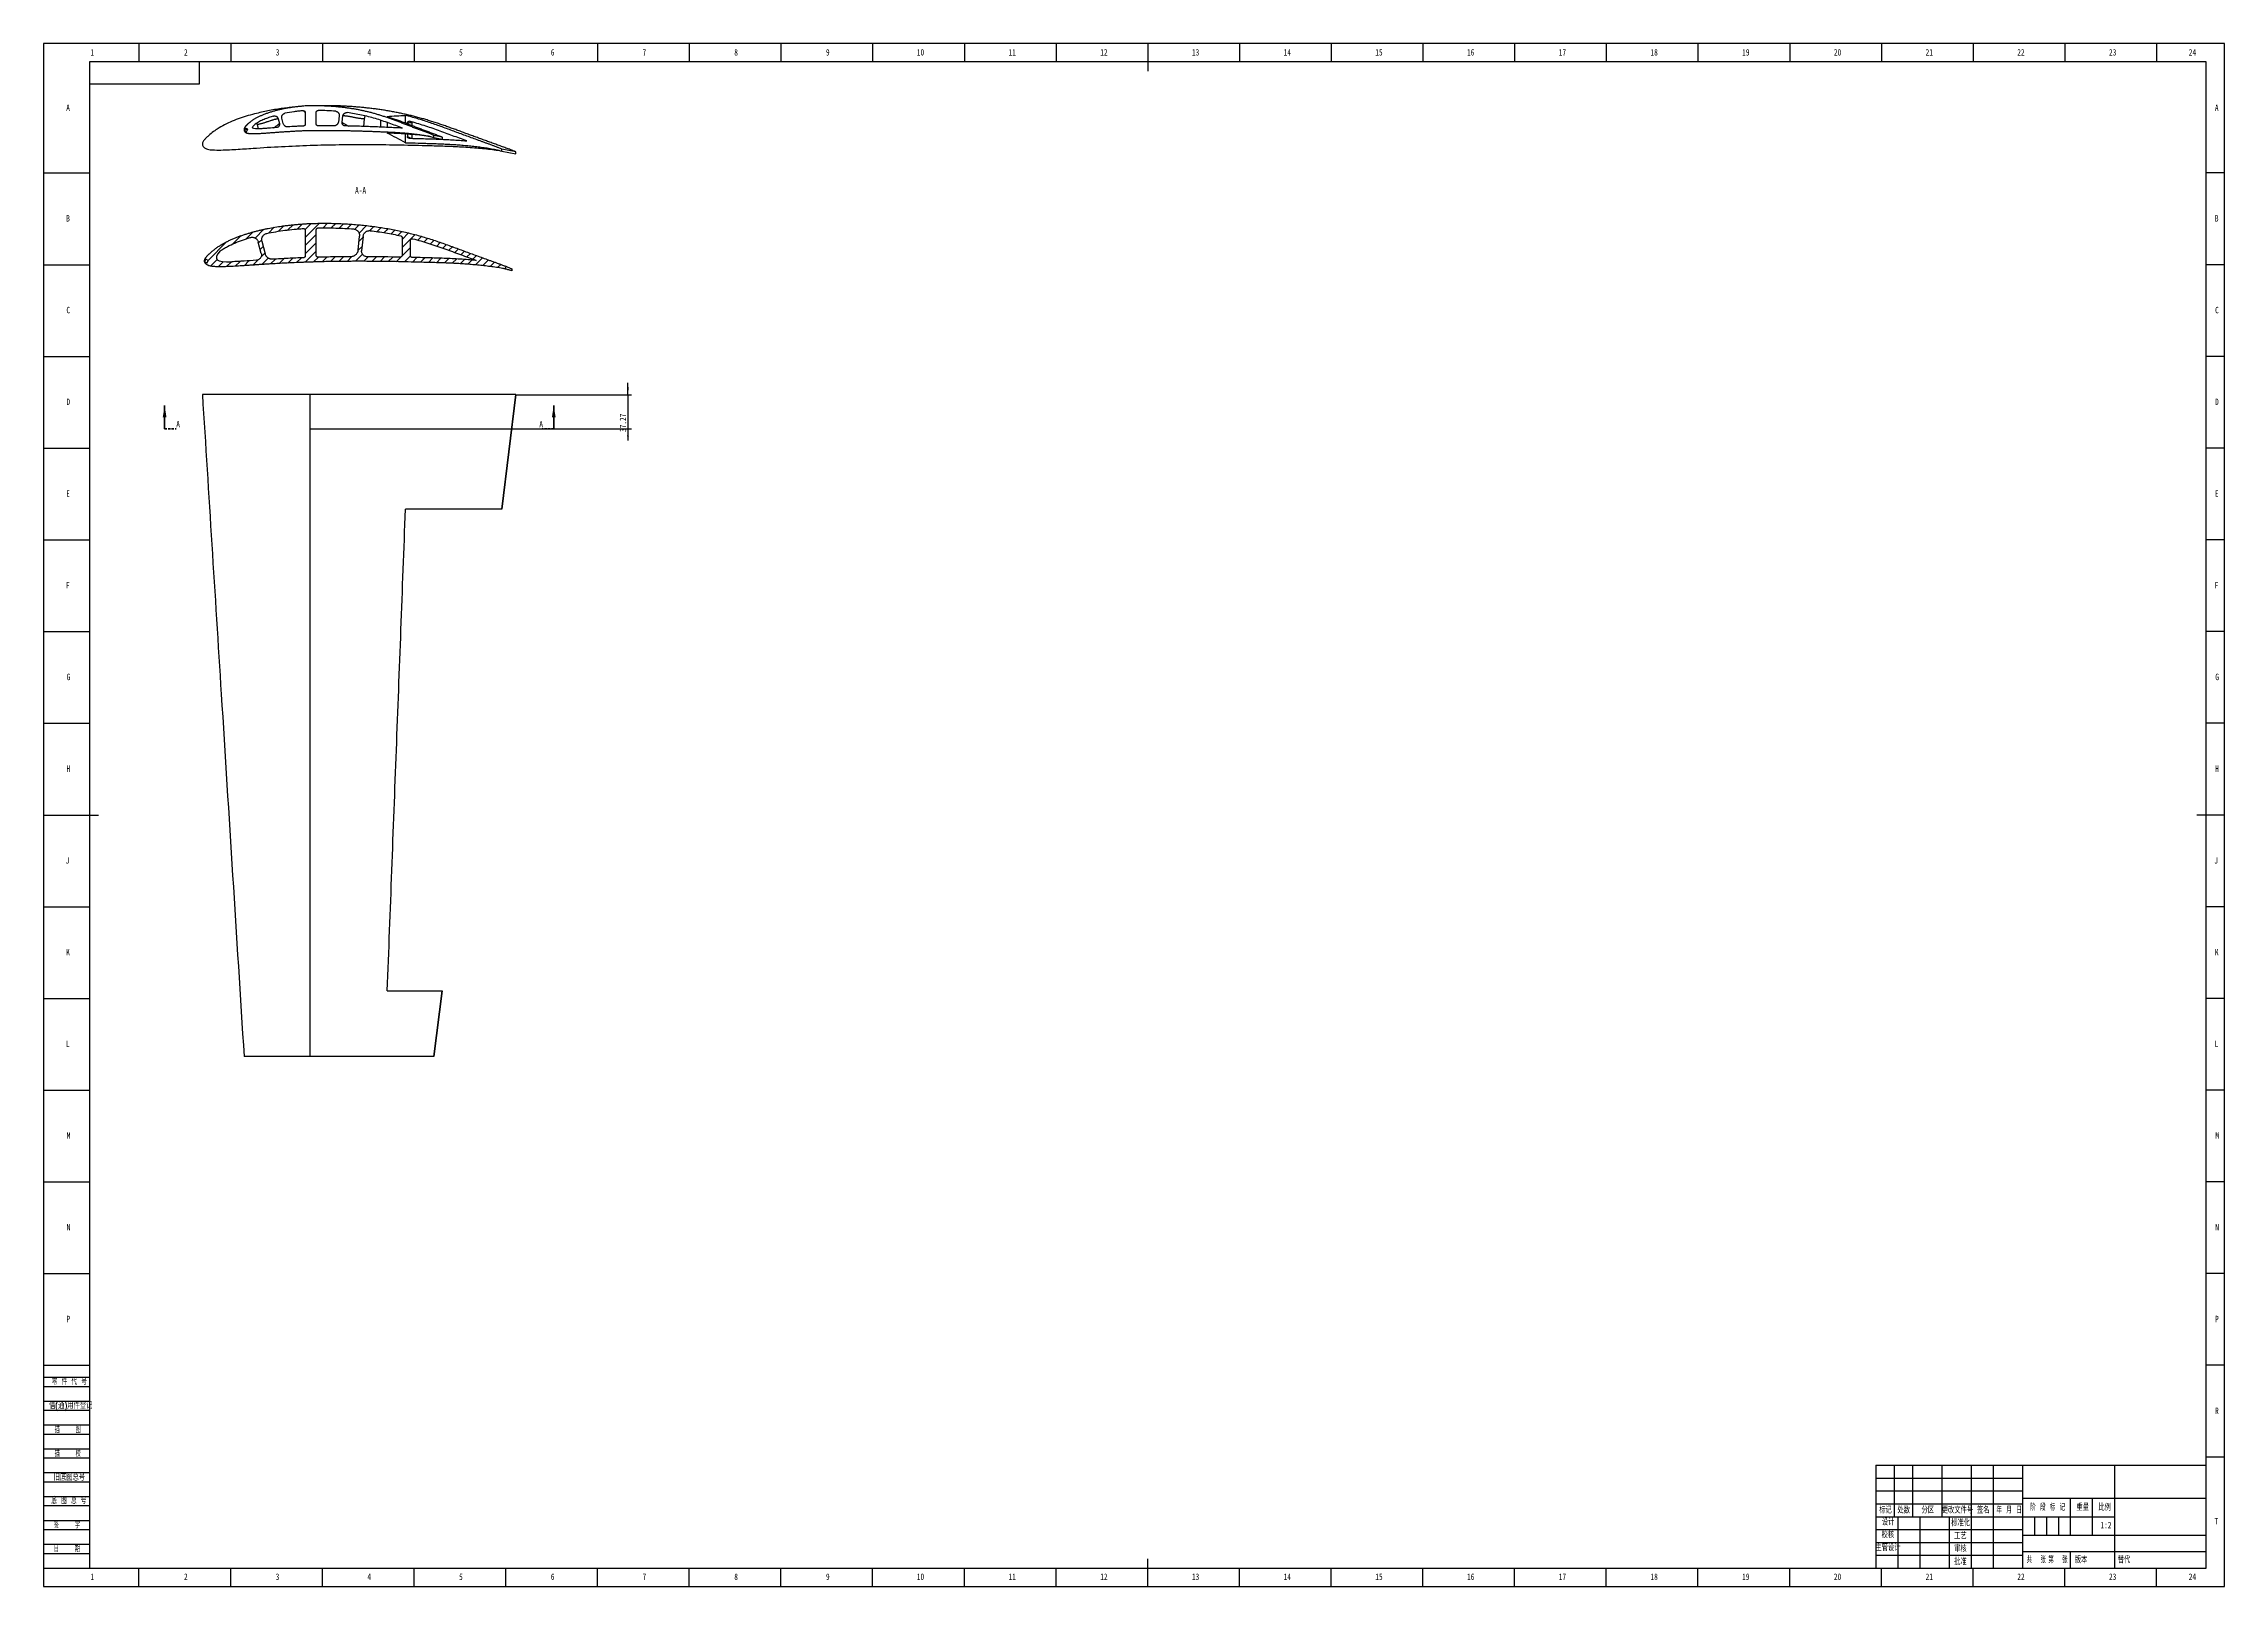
# Model space of a CAD drawing. Header units: millimetres. Extents: x 0 to 1189, y 0 to 841.
import ezdxf

# ---------------------------------------------------------------- set-up
doc = ezdxf.new("R2010")
doc.units = ezdxf.units.MM
doc.linetypes.add('HIDDEN', pattern=[1.905, 1.27, -0.635])
for name, color, linetype in [('10', 7, 'Continuous'), ('5', 7, 'Continuous'), ('9', 7, 'Continuous'), ('SLD-0', 7, 'Continuous')]:
    doc.layers.add(name, color=color, linetype=linetype)
doc.styles.add('SLDTEXTSTYLE0', font='TXT', dxfattribs={"width": 0.7, "bigfont": 'bigfont'})
doc.styles.add('SLDTEXTSTYLE1', font='TXT', dxfattribs={"width": 0.6, "bigfont": 'bigfont'})
doc.styles.add('SLDTEXTSTYLE2', font='TXT', dxfattribs={"width": 0.614286, "bigfont": 'bigfont'})
doc.styles.add('SLDTEXTSTYLE3', font='TXT', dxfattribs={"width": 0.62, "bigfont": 'bigfont'})
doc.styles.add('SLDTEXTSTYLE4', font='TXT', dxfattribs={"width": 0.566667, "bigfont": 'bigfont'})
doc.styles.add('SLDTEXTSTYLE5', font='TXT', dxfattribs={"width": 0.7})
doc.dimstyles.new('SLDDIMSTYLE0', dxfattribs={"dimtxt": 3.5, "dimasz": 4.08, "dimexe": 0, "dimexo": 0.0625, "dimgap": 0.875, "dimtad": 2, "dimlfac": 2, "dimrnd": 1e-09, "dimzin": 12, "dimdsep": 46, "dimtxsty": 'SLDTEXTSTYLE5', "dimsah": 1, "dimcen": 0.09, "dimadec": 0, "dimazin": 3, "dimtfac": 1, "dimtmove": 0, "dimatfit": 0, "dimfxl": 0, "dimfrac": 2, "dimtolj": 1, "dimtzin": 12, "dimarcsym": 0})

msp = doc.modelspace()

# ---------------------------------------------------------------- texts
at = {"color": 7, "linetype": 'Continuous', "char_height": 3.5, "attachment_point": 1, "style": 'SLDTEXTSTYLE5'}
for insert in [(72.3236, 635.3339), (270.2633, 635.3339)]:
    msp.add_mtext('A', dxfattribs=dict(at, insert=insert))
at = {"layer": '10', "char_height": 3.5, "attachment_point": 2}
for s, insert, style in [('1', (26.5444, 838.0095), 'SLDTEXTSTYLE5'), ('2', (77.5444, 838.0095), 'SLDTEXTSTYLE5'), ('3', (127.5444, 838.0095), 'SLDTEXTSTYLE5'), ('4', (177.5444, 838.0095), 'SLDTEXTSTYLE5'), ('5', (227.5444, 838.0095), 'SLDTEXTSTYLE5'), ('6', (277.5469, 838.0095), 'SLDTEXTSTYLE5'), ('7', (327.5469, 838.0095), 'SLDTEXTSTYLE5'), ('8', (377.5469, 838.0095), 'SLDTEXTSTYLE5'), ('9', (427.5469, 838.0095), 'SLDTEXTSTYLE5'), ('10', (478.0889, 838.0095), 'SLDTEXTSTYLE5'), ('11', (528.0889, 838.0095), 'SLDTEXTSTYLE5'), ('12', (578.0889, 838.0095), 'SLDTEXTSTYLE5'), ('13', (628.0889, 838.0095), 'SLDTEXTSTYLE5'), ('14', (678.0889, 838.0095), 'SLDTEXTSTYLE5'), ('15', (728.0889, 838.0095), 'SLDTEXTSTYLE5'), ('16', (778.0913, 838.0095), 'SLDTEXTSTYLE5'), ('17', (828.0913, 838.0095), 'SLDTEXTSTYLE5'), ('18', (878.0913, 838.0095), 'SLDTEXTSTYLE5'), ('19', (928.0913, 838.0095), 'SLDTEXTSTYLE5'), ('20', (978.0889, 838.0095), 'SLDTEXTSTYLE5'), ('21', (1028.0889, 838.0095), 'SLDTEXTSTYLE5'), ('22', (1078.0889, 838.0095), 'SLDTEXTSTYLE5'), ('23', (1128.0889, 838.0095), 'SLDTEXTSTYLE5'), ('24', (1171.5889, 838.0095), 'SLDTEXTSTYLE5'), ('A', (13.3203, 807.7595), 'SLDTEXTSTYLE5'), ('A', (1184.8203, 807.7595), 'SLDTEXTSTYLE5'), ('A-A', (172.8268, 762.7696), 'SLDTEXTSTYLE5'), ('B', (13.3203, 747.5095), 'SLDTEXTSTYLE5'), ('B', (1184.8203, 747.5095), 'SLDTEXTSTYLE5'), ('C', (13.4273, 697.5095), 'SLDTEXTSTYLE5'), ('C', (1184.9273, 697.5095), 'SLDTEXTSTYLE5'), ('D', (13.4297, 647.5095), 'SLDTEXTSTYLE5'), ('D', (1184.9297, 647.5095), 'SLDTEXTSTYLE5'), ('E', (13.3179, 597.5095), 'SLDTEXTSTYLE5'), ('E', (1184.8179, 597.5095), 'SLDTEXTSTYLE5'), ('F', (13.2243, 547.5095), 'SLDTEXTSTYLE5'), ('F', (1184.7243, 547.5095), 'SLDTEXTSTYLE5'), ('G', (13.5391, 497.5095), 'SLDTEXTSTYLE5'), ('G', (1185.0391, 497.5095), 'SLDTEXTSTYLE5'), ('H', (13.4297, 447.5095), 'SLDTEXTSTYLE5'), ('H', (1184.9297, 447.5095), 'SLDTEXTSTYLE5'), ('J', (13.0153, 397.5095), 'SLDTEXTSTYLE5'), ('J', (1184.5153, 397.5095), 'SLDTEXTSTYLE5'), ('K', (13.3203, 347.5095), 'SLDTEXTSTYLE5'), ('K', (1184.8203, 347.5095), 'SLDTEXTSTYLE5'), ('L', (13.1806, 297.5095), 'SLDTEXTSTYLE5'), ('L', (1184.6806, 297.5095), 'SLDTEXTSTYLE5'), ('M', (13.5974, 247.5095), 'SLDTEXTSTYLE5'), ('M', (1185.0974, 247.5095), 'SLDTEXTSTYLE5'), ('N', (13.5488, 197.5095), 'SLDTEXTSTYLE5'), ('N', (1185.0488, 197.5095), 'SLDTEXTSTYLE5'), ('P', (13.4443, 147.5095), 'SLDTEXTSTYLE5'), ('P', (1184.9443, 147.5095), 'SLDTEXTSTYLE5'), ('R', (1184.9297, 97.5095), 'SLDTEXTSTYLE5'), ('T', (1184.6563, 37.2595), 'SLDTEXTSTYLE5'), ('校核', (1005.4941, 29.8568), 'SLDTEXTSTYLE0'), ('主管设计', (1005.5621, 22.8297), 'SLDTEXTSTYLE0'), ('1', (26.5444, 7.0095), 'SLDTEXTSTYLE5'), ('2', (77.5444, 7.0095), 'SLDTEXTSTYLE5'), ('3', (127.5444, 7.0095), 'SLDTEXTSTYLE5'), ('4', (177.5444, 7.0095), 'SLDTEXTSTYLE5'), ('5', (227.5444, 7.0095), 'SLDTEXTSTYLE5'), ('6', (277.5469, 7.0095), 'SLDTEXTSTYLE5'), ('7', (327.5469, 7.0095), 'SLDTEXTSTYLE5'), ('8', (377.5469, 7.0095), 'SLDTEXTSTYLE5'), ('9', (427.5469, 7.0095), 'SLDTEXTSTYLE5'), ('10', (478.0889, 7.0095), 'SLDTEXTSTYLE5'), ('11', (528.0889, 7.0095), 'SLDTEXTSTYLE5'), ('12', (578.0889, 7.0095), 'SLDTEXTSTYLE5'), ('13', (628.0889, 7.0095), 'SLDTEXTSTYLE5'), ('14', (678.0889, 7.0095), 'SLDTEXTSTYLE5'), ('15', (728.0889, 7.0095), 'SLDTEXTSTYLE5'), ('16', (778.0913, 7.0095), 'SLDTEXTSTYLE5'), ('17', (828.0913, 7.0095), 'SLDTEXTSTYLE5'), ('18', (878.0913, 7.0095), 'SLDTEXTSTYLE5'), ('19', (928.0913, 7.0095), 'SLDTEXTSTYLE5'), ('20', (978.0889, 7.0095), 'SLDTEXTSTYLE5'), ('21', (1028.0889, 7.0095), 'SLDTEXTSTYLE5'), ('22', (1078.0889, 7.0095), 'SLDTEXTSTYLE5'), ('23', (1128.0889, 7.0095), 'SLDTEXTSTYLE5'), ('24', (1171.5889, 7.0095), 'SLDTEXTSTYLE5')]:
    msp.add_mtext(s, dxfattribs=dict(at, insert=insert, style=style))
at = {"layer": '10', "color": 7, "insert": (1110.8444, 16.1881), "char_height": 3.5, "attachment_point": 2, "style": 'SLDTEXTSTYLE0'}
msp.add_mtext('版本', dxfattribs=at)
at = {"layer": '9', "color": 7, "char_height": 3.5}
for s, insert, attachment_point, style in [('零 件 代 号', (4.4822, 113.3599), 1, 'SLDTEXTSTYLE2'), ('借(通)用件登记', (2.9328, 100.2756), 1, 'SLDTEXTSTYLE0'), ('描    图', (13.1292, 87.176), 2, 'SLDTEXTSTYLE4'), ('描    校', (13.1292, 74.1365), 2, 'SLDTEXTSTYLE4'), ('旧底图总号', (5.4591, 61.2006), 1, 'SLDTEXTSTYLE0'), ('底 图 总 号', (4.2122, 48.4331), 1, 'SLDTEXTSTYLE2'), ('标记', (1004.2451, 43.3062), 2, 'SLDTEXTSTYLE0'), ('设计', (1005.6448, 36.7667), 2, 'SLDTEXTSTYLE0'), ('处数', (1014.1711, 43.3062), 2, 'SLDTEXTSTYLE0'), ('分区', (1027.308, 43.3062), 2, 'SLDTEXTSTYLE0'), ('更改文件号', (1043.4824, 43.3062), 2, 'SLDTEXTSTYLE0'), ('标准化', (1045.1847, 36.3584), 2, 'SLDTEXTSTYLE0'), ('签名', (1057.5369, 43.3062), 2, 'SLDTEXTSTYLE0'), ('年 月 日', (1071.6102, 43.3062), 2, 'SLDTEXTSTYLE3'), ('阶 段 标 记', (1092.6508, 44.8103), 2, 'SLDTEXTSTYLE2'), ('重量', (1111.794, 44.8103), 2, 'SLDTEXTSTYLE0'), ('比例', (1123.679, 44.8103), 2, 'SLDTEXTSTYLE0'), ('签    字', (12.6912, 35.1926), 2, 'SLDTEXTSTYLE4'), ('工艺', (1045.0753, 29.2301), 2, 'SLDTEXTSTYLE0'), ('日    期', (12.6912, 22.2333), 2, 'SLDTEXTSTYLE4'), ('批准', (1045.0753, 15.2155), 2, 'SLDTEXTSTYLE0'), ('审核', (1045.0753, 22.2493), 2, 'SLDTEXTSTYLE0'), ('共  张', (1086.3826, 16.1881), 2, 'SLDTEXTSTYLE1'), ('第  张', (1098.2739, 16.1881), 2, 'SLDTEXTSTYLE1')]:
    msp.add_mtext(s, dxfattribs=dict(at, insert=insert, attachment_point=attachment_point, style=style))
at = {"layer": 'SLD-0', "char_height": 3.5}
for s, insert, attachment_point, style in [('1:2', (1124.4373, 35.1578), 2, 'SLDTEXTSTYLE5'), ('替代', (1130.8513, 16.1881), 1, 'SLDTEXTSTYLE0')]:
    msp.add_mtext(s, dxfattribs=dict(at, insert=insert, attachment_point=attachment_point, style=style))

# ---------------------------------------------------------------- blocks, each defined once
blk = doc.blocks.new('_D')
at = {"layer": '10'}
for p, q in [((318.6, 649.6), (318.6, 656)), ((257.6, 649.6), (320.6, 649.6)), ((318.6, 649.6), (318.6, 631)), ((265.9, 631), (320.6, 631)), ((318.6, 631), (318.6, 624.7))]:
    blk.add_line(p, q, dxfattribs=at)
for points in [[(318.6, 649.6), (319.1, 653.7), (318.1, 653.7)], [(318.6, 631), (318.1, 626.9), (319.1, 626.9)]]:
    blk.add_solid(points, dxfattribs=at)
at = {"layer": '10', "insert": (314.1, 629.3), "char_height": 3.5, "attachment_point": 1, "rotation": 90, "style": 'SLDTEXTSTYLE5'}
blk.add_mtext('37.27', dxfattribs=at)

# ---------------------------------------------------------------- dimensions: what is measured, and where the dimension line sits
at = {"layer": '10'}
dim = msp.add_linear_dim(base=(318.6133, 631.0016), p1=(257.5514, 649.6366), p2=(265.8625, 631.0016), angle=90, dimstyle='SLDDIMSTYLE0', dxfattribs=at)
dim.commit()
dim.dimension.update_dxf_attribs({"geometry": '_D', "text_midpoint": (318.6133, 633.1732), "dimtype": 160})

# ---------------------------------------------------------------- hatches: boundary and pattern name
at = {"layer": '10', "linetype": 'Continuous', "lineweight": 18}
h = msp.add_hatch(dxfattribs=at)
h.set_pattern_fill('ANSI31', color=256, style=0)
edge = h.paths.add_edge_path(flags=0)
edge.add_line((255.2385, 717.2252), (255.2384, 718.3024))
edge.add_spline(control_points=[(255.2384, 718.3024), (254.6946, 718.5385), (253.5958, 718.9837), (251.9436, 719.6414), (250.2815, 720.2737), (248.6144, 720.8926), (246.9423, 721.4979), (245.2687, 722.099), (243.5943, 722.6979), (241.3641, 723.5029), (238.579, 724.5165), (235.2401, 725.7415), (231.9036, 726.9731), (228.5672, 728.2051), (225.2309, 729.437), (220.7779, 731.0676), (216.3103, 732.6577), (211.8104, 734.155), (207.2861, 735.576), (201.5791, 737.1826), (194.6589, 738.8349), (188.8392, 739.9673), (184.1589, 740.7319), (180.6384, 741.2386), (177.1096, 741.6827), (173.5734, 742.0649), (170.0316, 742.389), (166.4846, 742.6514), (163.5255, 742.8202), (161.1566, 742.9231), (158.787, 743.0052), (156.4164, 743.0565), (154.0454, 743.0752), (152.2671, 743.0721), (150.4889, 743.054), (148.711, 743.0172), (146.933, 742.9813), (145.7476, 742.9695), (145.1548, 742.9695)], knot_values=[0, 0, 0, 0, 0.015625, 0.03125, 0.046875, 0.0625, 0.078125, 0.09375, 0.109375, 0.125, 0.15625, 0.1875, 0.21875, 0.25, 0.28125, 0.3125, 0.375, 0.40625, 0.4375, 0.5, 0.5625, 0.625, 0.65625, 0.6875, 0.71875, 0.75, 0.78125, 0.8125, 0.84375, 0.859375, 0.875, 0.90625, 0.921875, 0.9375, 0.953125, 0.96875, 0.984375, 1, 1, 1, 1], weights=[1, 1, 1, 1, 1, 1, 1, 1, 1, 1, 1, 1, 1, 1, 1, 1, 1, 1, 1, 1, 1, 1, 1, 1, 1, 1, 1, 1, 1, 1, 1, 1, 1, 1, 1, 1, 1, 1, 1], degree=3, periodic=0)
edge.add_spline(control_points=[(145.1548, 742.9695), (144.5171, 742.9272), (143.2426, 742.8356), (141.3321, 742.6889), (139.4223, 742.5442), (137.5139, 742.3912), (135.609, 742.2065), (133.7069, 742.0027), (131.8083, 741.7742), (129.2819, 741.4365), (126.1342, 740.9525), (123.0038, 740.3778), (120.5116, 739.8628), (118.6491, 739.4476), (116.7939, 739.0033), (114.9465, 738.5293), (113.1075, 738.0253), (111.2778, 737.4899), (109.4596, 736.9179), (107.6538, 736.309), (105.8632, 735.6576), (104.0892, 734.9629), (102.3357, 734.2184), (100.6091, 733.4142), (98.9136, 732.5463), (97.2546, 731.6112), (95.6341, 730.611), (94.3204, 729.7207), (93.2964, 728.9708), (92.5439, 728.3878), (91.8089, 727.7829), (91.0946, 727.1536), (90.516, 726.611), (90.0636, 726.1661), (89.7274, 725.8293), (89.3967, 725.487), (89.0753, 725.1361), (88.7664, 724.7738), (88.4765, 724.3963), (88.256, 724.0663), (88.099, 723.7905), (87.9927, 723.5775), (87.9158, 723.3947), (87.8628, 723.2451), (87.8277, 723.1314), (87.7977, 723.0163), (87.7658, 722.861), (87.7414, 722.6638), (87.7431, 722.4651), (87.7583, 722.3071), (87.7769, 722.1896), (87.8018, 722.0732), (87.8347, 721.959), (87.8761, 721.8473), (87.9317, 721.7422), (87.9903, 721.6388), (88.0454, 721.5334), (88.1058, 721.4308), (88.1736, 721.333), (88.2468, 721.2392), (88.3498, 721.1187), (88.5376, 720.9139), (88.774, 720.7018), (89.0268, 720.5099), (89.2892, 720.3312), (89.6335, 720.1337), (90.2158, 719.8784), (90.9854, 719.6749), (91.9302, 719.554), (92.8779, 719.4655), (93.8278, 719.4009), (94.7789, 719.3603), (95.7307, 719.339), (96.6827, 719.3368), (97.6347, 719.3506), (98.5865, 719.3767), (99.538, 719.4118), (100.4893, 719.4529), (101.4406, 719.4962), (102.3919, 719.5415), (103.6601, 719.6048), (105.2454, 719.69), (107.1473, 719.8036), (109.049, 719.9256), (110.9506, 720.0533), (112.8525, 720.1836), (114.7548, 720.3137), (116.6577, 720.4413), (118.5612, 720.5671), (120.4653, 720.6901), (122.3702, 720.8092), (124.2758, 720.9249), (126.8178, 721.0741), (129.3614, 721.2146), (131.9068, 721.3469), (133.8167, 721.4418), (135.7275, 721.532), (137.3207, 721.6035), (138.5957, 721.658), (139.5523, 721.6979), (140.509, 721.7368), (141.466, 721.774), (142.4233, 721.8096), (143.7, 721.855), (144.658, 721.8868), (145.8679, 721.9168), (147.0103, 721.9472), (148.4384, 721.9982), (149.5815, 722.0351), (150.725, 722.0683), (152.1551, 722.1002), (153.8719, 722.1409), (156.1621, 722.1873), (159.0268, 722.2364), (162.4673, 722.2802), (165.9103, 722.3098), (169.3556, 722.3256), (172.8029, 722.3288), (176.2519, 722.3204), (179.7025, 722.2998), (183.1543, 722.2685), (187.758, 722.2121), (193.5144, 722.114), (200.4232, 721.9584), (206.1799, 721.8063), (210.7843, 721.6798), (214.2367, 721.5777), (217.6878, 721.4632), (221.1371, 721.3276), (224.5838, 721.163), (228.0271, 720.9631), (231.4659, 720.7204), (234.8994, 720.4337), (237.7551, 720.1538), (240.0356, 719.9029), (241.7439, 719.7018), (243.4497, 719.4867), (245.153, 719.2566), (246.8528, 719.0069), (248.5479, 718.731), (250.2361, 718.4206), (251.9167, 718.0733), (253.5844, 717.6742), (254.6926, 717.3935), (255.2385, 717.2252)], knot_values=[0, 0, 0, 0, 0.008250743, 0.016501486, 0.024752229, 0.033002972, 0.041253715, 0.049504458, 0.057755201, 0.066005944, 0.08250743, 0.099008916, 0.107259659, 0.115510402, 0.123761145, 0.132011888, 0.140262631, 0.148513373, 0.156764116, 0.165014859, 0.173265602, 0.181516345, 0.189767088, 0.198017831, 0.206268574, 0.214519317, 0.22277006, 0.231020803, 0.235146175, 0.239271546, 0.243396918, 0.247522289, 0.251647661, 0.253710346, 0.255773032, 0.257835718, 0.259898404, 0.261961089, 0.264023775, 0.266086461, 0.267117804, 0.268149147, 0.269180489, 0.269696161, 0.270211832, 0.270727504, 0.271243175, 0.272274518, 0.273305861, 0.273821532, 0.274337204, 0.274852875, 0.275368547, 0.275884218, 0.27639989, 0.276915561, 0.277431232, 0.277946904, 0.278462575, 0.278978247, 0.279493918, 0.280525261, 0.282587947, 0.28361929, 0.284650632, 0.286713318, 0.288776004, 0.292901375, 0.297026747, 0.301152118, 0.30527749, 0.309402861, 0.313528233, 0.317653604, 0.321778976, 0.325904347, 0.330029719, 0.33415509, 0.338280462, 0.342405833, 0.346531205, 0.354781948, 0.363032691, 0.371283434, 0.379534177, 0.38778492, 0.396035663, 0.404286406, 0.412537149, 0.420787892, 0.429038634, 0.437289377, 0.44554012, 0.462041606, 0.470292349, 0.478543092, 0.486793835, 0.495044578, 0.49916995, 0.503295321, 0.507420693, 0.511546064, 0.515671436, 0.519796807, 0.52804755, 0.52804755, 0.535421807, 0.542796064, 0.546483193, 0.550170321, 0.557544578, 0.564918835, 0.572293092, 0.587041606, 0.60179012, 0.616538634, 0.631287149, 0.646035663, 0.660784177, 0.675532691, 0.690281205, 0.705029719, 0.734526747, 0.764023775, 0.793520803, 0.808269317, 0.823017831, 0.837766345, 0.852514859, 0.867263373, 0.882011888, 0.896760402, 0.911508916, 0.92625743, 0.933631687, 0.941005944, 0.948380201, 0.955754458, 0.963128715, 0.970502972, 0.977877229, 0.985251486, 0.992625743, 1, 1, 1, 1], weights=[1, 1, 1, 1, 1, 1, 1, 1, 1, 1, 1, 1, 1, 1, 1, 1, 1, 1, 1, 1, 1, 1, 1, 1, 1, 1, 1, 1, 1, 1, 1, 1, 1, 1, 1, 1, 1, 1, 1, 1, 1, 1, 1, 1, 1, 1, 1, 1, 1, 1, 1, 1, 1, 1, 1, 1, 1, 1, 1, 1, 1, 1, 1, 1, 1, 1, 1, 1, 1, 1, 1, 1, 1, 1, 1, 1, 1, 1, 1, 1, 1, 1, 1, 1, 1, 1, 1, 1, 1, 1, 1, 1, 1, 1, 1, 1, 1, 1, 1, 1, 1, 1, 1, 1, 1, 1, 1, 1, 1, 1, 1, 1, 1, 1, 1, 1, 1, 1, 1, 1, 1, 1, 1, 1, 1, 1, 1, 1, 1, 1, 1, 1, 1, 1, 1, 1, 1, 1, 1, 1, 1, 1, 1, 1, 1], degree=3, periodic=0)
h.paths.add_polyline_path([(89.8015, 722.843), (89.1676, 721.4836), (87.8081, 722.1175), (88.4421, 723.477)], flags=0)
edge = h.paths.add_edge_path(flags=0)
edge.add_spline(control_points=[(201.2243, 734.6423), (213.0268, 731.5518), (224.419, 727.0491), (235.8727, 722.8464)], knot_values=[0.001429547, 0.001429547, 0.001429547, 0.001429547, 0.074632103, 0.074632103, 0.074632103, 0.074632103], weights=[1, 1, 1, 1], degree=3, periodic=0)
edge.add_spline(control_points=[(235.8727, 722.8464), (224.2696, 723.9363), (212.5972, 724.1541), (200.9466, 724.4422)], knot_values=[0.00103118, 0.00103118, 0.00103118, 0.00103118, 0.070956249, 0.070956249, 0.070956249, 0.070956249], weights=[1, 1, 1, 1], degree=3, periodic=0)
edge.add_spline(control_points=[(200.9466, 724.4422), (200.8345, 724.445), (200.7214, 724.4672), (200.6165, 724.5069), (200.5117, 724.5466), (200.4122, 724.605), (200.3265, 724.6772), (200.2407, 724.7493), (200.1661, 724.8373), (200.1091, 724.9339), (200.052, 725.0304), (200.0109, 725.138), (199.989, 725.248), (199.9763, 725.312), (199.9698, 725.3776), (199.9698, 725.4429)], knot_values=[0, 0, 0, 0, 0.000672662, 0.000672662, 0.000672662, 0.001345314, 0.001345314, 0.001345314, 0.002018082, 0.002018082, 0.002018082, 0.002690619, 0.002690619, 0.002690619, 0.00307869, 0.00307869, 0.00307869, 0.00307869], weights=[1, 1, 1, 1, 1, 1, 1, 1, 1, 1, 1, 1, 1, 1, 1, 1], degree=3, periodic=0)
edge.add_line((199.9698, 725.4429), (199.9698, 733.6749))
edge.add_spline(control_points=[(199.9698, 733.6749), (199.9698, 733.7867), (199.9892, 733.9002), (200.0262, 734.0057), (200.0632, 734.1113), (200.119, 734.2119), (200.1889, 734.2993), (200.2588, 734.3866), (200.3447, 734.4632), (200.4396, 734.5225), (200.5345, 734.5819), (200.641, 734.6257), (200.7503, 734.6504), (200.8596, 734.675), (200.9746, 734.6812), (201.0859, 734.6683), (201.1325, 734.6629), (201.1789, 734.6542), (201.2243, 734.6423)], knot_values=[0, 0, 0, 0, 0.000671215, 0.000671215, 0.000671215, 0.001342415, 0.001342415, 0.001342415, 0.00201385, 0.00201385, 0.00201385, 0.002685754, 0.002685754, 0.002685754, 0.003358077, 0.003358077, 0.003358077, 0.003636266, 0.003636266, 0.003636266, 0.003636266], weights=[1, 1, 1, 1, 1, 1, 1, 1, 1, 1, 1, 1, 1, 1, 1, 1, 1, 1, 1], degree=3, periodic=0)
edge = h.paths.add_edge_path(flags=0)
edge.add_spline(control_points=[(194.4494, 724.5899), (188.4235, 724.7132), (182.3965, 724.7925), (176.3693, 724.8184)], knot_values=[0.069192202, 0.069192202, 0.069192202, 0.069192202, 0.10535162, 0.10535162, 0.10535162, 0.10535162], weights=[1, 1, 1, 1], degree=3, periodic=0)
edge.add_spline(control_points=[(176.3693, 724.8184), (176.0665, 724.8197), (175.7598, 724.8683), (175.4708, 724.9607), (175.1516, 725.0628), (174.8457, 725.2213), (174.5782, 725.4233), (174.3107, 725.6253), (174.0744, 725.8763), (173.8889, 726.1554), (173.7034, 726.4346), (173.5635, 726.7496), (173.4809, 727.0744), (173.3952, 727.4112), (173.3688, 727.7683), (173.4039, 728.114)], knot_values=[0, 0, 0, 0, 0.001820649, 0.001820649, 0.001820649, 0.003836474, 0.003836474, 0.003836474, 0.005852966, 0.005852966, 0.005852966, 0.007869254, 0.007869254, 0.007869254, 0.009961912, 0.009961912, 0.009961912, 0.009961912], weights=[1, 1, 1, 1, 1, 1, 1, 1, 1, 1, 1, 1, 1, 1, 1, 1], degree=3, periodic=0)
edge.add_spline(control_points=[(173.4039, 728.114), (173.5442, 729.4941), (173.6845, 730.8747), (173.9492, 733.4787), (174.0735, 734.7022), (174.1979, 735.9257)], knot_values=[0.258625455, 0.258625455, 0.258625455, 0.258625455, 0.5, 0.5, 0.713907027, 0.713907027, 0.713907027, 0.713907027], weights=[1, 1, 1, 1, 1, 1], degree=3, periodic=0)
edge.add_spline(control_points=[(174.1979, 735.9257), (174.2336, 736.2773), (174.3247, 736.628), (174.4649, 736.9531), (174.6194, 737.3115), (174.8379, 737.6482), (175.1024, 737.9354), (175.3669, 738.2226), (175.6846, 738.4681), (176.0293, 738.6517), (176.3741, 738.8353), (176.7554, 738.962), (177.1416, 739.0212), (177.4572, 739.0696), (177.7824, 739.0744), (178.0993, 739.0352)], knot_values=[0, 0, 0, 0, 0.002124162, 0.002124162, 0.002124162, 0.004472231, 0.004472231, 0.004472231, 0.006821123, 0.006821123, 0.006821123, 0.009171307, 0.009171307, 0.009171307, 0.011082593, 0.011082593, 0.011082593, 0.011082593], weights=[1, 1, 1, 1, 1, 1, 1, 1, 1, 1, 1, 1, 1, 1, 1, 1], degree=3, periodic=0)
edge.add_spline(control_points=[(178.0993, 739.0352), (183.6641, 738.3479), (189.208, 737.4251), (194.6845, 736.2191)], knot_values=[0.000788861, 0.000788861, 0.000788861, 0.000788861, 0.034287601, 0.034287601, 0.034287601, 0.034287601], weights=[1, 1, 1, 1], degree=3, periodic=0)
edge.add_spline(control_points=[(194.6845, 736.2191), (194.7939, 736.195), (194.9007, 736.1517), (194.9959, 736.0927), (195.0912, 736.0338), (195.1776, 735.9576), (195.248, 735.8704), (195.3183, 735.7833), (195.3746, 735.6828), (195.4121, 735.5773), (195.45, 735.4706), (195.4698, 735.3558), (195.4698, 735.2425)], knot_values=[0, 0, 0, 0, 0.000672168, 0.000672168, 0.000672168, 0.001344357, 0.001344357, 0.001344357, 0.002016234, 0.002016234, 0.002016234, 0.002695881, 0.002695881, 0.002695881, 0.002695881], weights=[1, 1, 1, 1, 1, 1, 1, 1, 1, 1, 1, 1, 1], degree=3, periodic=0)
edge.add_line((195.4698, 735.2425), (195.4698, 725.5891))
edge.add_spline(control_points=[(195.4698, 725.5891), (195.4698, 725.4772), (195.4505, 725.3638), (195.4135, 725.2583), (195.3765, 725.1528), (195.3208, 725.0522), (195.2509, 724.9648), (195.181, 724.8775), (195.0951, 724.8011), (195.0003, 724.7418), (194.9055, 724.6825), (194.7991, 724.6387), (194.69, 724.6141), (194.6114, 724.5964), (194.53, 724.5882), (194.4494, 724.5899)], knot_values=[0, 0, 0, 0, 0.000671061, 0.000671061, 0.000671061, 0.001342134, 0.001342134, 0.001342134, 0.002013066, 0.002013066, 0.002013066, 0.002684194, 0.002684194, 0.002684194, 0.003164411, 0.003164411, 0.003164411, 0.003164411], weights=[1, 1, 1, 1, 1, 1, 1, 1, 1, 1, 1, 1, 1, 1, 1, 1], degree=3, periodic=0)
edge = h.paths.add_edge_path(flags=0)
edge.add_spline(control_points=[(167.4757, 724.817), (161.5447, 724.7885), (155.6131, 724.7172), (149.6847, 724.5395)], knot_values=[0.000412096, 0.000412096, 0.000412096, 0.000412096, 0.035998463, 0.035998463, 0.035998463, 0.035998463], weights=[1, 1, 1, 1], degree=3, periodic=0)
edge.add_spline(control_points=[(149.6847, 724.5395), (149.5728, 724.5362), (149.4589, 724.5521), (149.3522, 724.586), (149.2456, 724.6198), (149.1433, 724.6726), (149.0538, 724.7398), (148.9644, 724.8071), (148.8853, 724.8907), (148.8232, 724.9838), (148.761, 725.0769), (148.7141, 725.182), (148.6862, 725.2904), (148.6654, 725.3714), (148.6548, 725.4557), (148.6548, 725.5393)], knot_values=[0, 0, 0, 0, 0.000671413, 0.000671413, 0.000671413, 0.001342822, 0.001342822, 0.001342822, 0.002014299, 0.002014299, 0.002014299, 0.002685932, 0.002685932, 0.002685932, 0.003184596, 0.003184596, 0.003184596, 0.003184596], weights=[1, 1, 1, 1, 1, 1, 1, 1, 1, 1, 1, 1, 1, 1, 1, 1], degree=3, periodic=0)
edge.add_line((148.6548, 725.5393), (148.6548, 739.5356))
edge.add_spline(control_points=[(148.6548, 739.5356), (148.6548, 739.6476), (148.6741, 739.761), (148.7111, 739.8666), (148.7482, 739.9723), (148.804, 740.0729), (148.8739, 740.1603), (148.9438, 740.2477), (149.0298, 740.3243), (149.1247, 740.3836), (149.2196, 740.4429), (149.326, 740.4867), (149.4352, 740.5112), (149.5008, 740.526), (149.5682, 740.5341), (149.6354, 740.5354)], knot_values=[0, 0, 0, 0, 0.000671543, 0.000671543, 0.000671543, 0.001343085, 0.001343085, 0.001343085, 0.002014628, 0.002014628, 0.002014628, 0.002686171, 0.002686171, 0.002686171, 0.003085766, 0.003085766, 0.003085766, 0.003085766], weights=[1, 1, 1, 1, 1, 1, 1, 1, 1, 1, 1, 1, 1, 1, 1, 1], degree=3, periodic=0)
edge.add_spline(control_points=[(149.6354, 740.5354), (156.0949, 740.6604), (162.5679, 740.4598), (169.0086, 739.9531)], knot_values=[0.000420623, 0.000420623, 0.000420623, 0.000420623, 0.039184554, 0.039184554, 0.039184554, 0.039184554], weights=[1, 1, 1, 1], degree=3, periodic=0)
edge.add_spline(control_points=[(169.0086, 739.9531), (169.3609, 739.9254), (169.7136, 739.8424), (170.0418, 739.7098), (170.4043, 739.5635), (170.7464, 739.3525), (171.04, 739.0944), (171.3334, 738.8364), (171.5863, 738.5241), (171.7778, 738.1834), (171.9691, 737.8429), (172.1043, 737.4647), (172.1721, 737.08), (172.2276, 736.7654), (172.2395, 736.44), (172.2072, 736.1221)], knot_values=[0, 0, 0, 0, 0.002124092, 0.002124092, 0.002124092, 0.004475435, 0.004475435, 0.004475435, 0.006826111, 0.006826111, 0.006826111, 0.009175677, 0.009175677, 0.009175677, 0.011088717, 0.011088717, 0.011088717, 0.011088717], weights=[1, 1, 1, 1, 1, 1, 1, 1, 1, 1, 1, 1, 1, 1, 1, 1], degree=3, periodic=0)
edge.add_spline(control_points=[(172.2072, 736.1221), (172.0794, 734.8652), (171.9516, 733.6076), (171.69, 731.0331), (171.5561, 729.7161), (171.4223, 728.399)], knot_values=[0.282541191, 0.282541191, 0.282541191, 0.282541191, 0.5, 0.5, 0.727741427, 0.727741427, 0.727741427, 0.727741427], weights=[1, 1, 1, 1, 1, 1], degree=3, periodic=0)
edge.add_spline(control_points=[(171.4223, 728.399), (171.3814, 727.9971), (171.2773, 727.5964), (171.1172, 727.2248), (170.9406, 726.8152), (170.6908, 726.4304), (170.3885, 726.1023), (170.0863, 725.7743), (169.7234, 725.4939), (169.3296, 725.2844), (168.9358, 725.0748), (168.5004, 724.9303), (168.0595, 724.8629), (167.8664, 724.8333), (167.6705, 724.8179), (167.4751, 724.817)], knot_values=[0, 0, 0, 0, 0.002427619, 0.002427619, 0.002427619, 0.005111098, 0.005111098, 0.005111098, 0.007793981, 0.007793981, 0.007793981, 0.010477333, 0.010477333, 0.010477333, 0.011639147, 0.011639147, 0.011639147, 0.011639147], weights=[1, 1, 1, 1, 1, 1, 1, 1, 1, 1, 1, 1, 1, 1, 1, 1], degree=3, periodic=0)
edge = h.paths.add_edge_path(flags=0)
edge.add_line((142.6548, 739.2037), (142.6548, 725.2843))
edge.add_spline(control_points=[(142.6548, 725.2843), (142.6548, 725.1723), (142.6354, 725.0588), (142.5984, 724.9531), (142.5613, 724.8474), (142.5055, 724.7467), (142.4355, 724.6593), (142.3656, 724.5719), (142.2796, 724.4953), (142.1846, 724.436), (142.0897, 724.3767), (141.9832, 724.3329), (141.874, 724.3084), (141.8144, 724.2949), (141.7533, 724.287), (141.6922, 724.2847)], knot_values=[0, 0, 0, 0, 0.00067184, 0.00067184, 0.00067184, 0.001343685, 0.001343685, 0.001343685, 0.002015454, 0.002015454, 0.002015454, 0.002687059, 0.002687059, 0.002687059, 0.003050155, 0.003050155, 0.003050155, 0.003050155], weights=[1, 1, 1, 1, 1, 1, 1, 1, 1, 1, 1, 1, 1, 1, 1, 1], degree=3, periodic=0)
edge.add_spline(control_points=[(141.6922, 724.2847), (136.0952, 724.0751), (130.5007, 723.796), (124.9095, 723.4668)], knot_values=[0.000337039, 0.000337039, 0.000337039, 0.000337039, 0.033942243, 0.033942243, 0.033942243, 0.033942243], weights=[1, 1, 1, 1], degree=3, periodic=0)
edge.add_spline(control_points=[(124.9095, 723.4668), (124.5061, 723.4431), (124.0939, 723.4819), (123.7016, 723.5807), (123.2687, 723.6897), (122.8486, 723.875), (122.4763, 724.1213), (122.1041, 724.3674), (121.7693, 724.6812), (121.4996, 725.0366), (121.23, 725.3919), (121.018, 725.7987), (120.8812, 726.2233), (120.8595, 726.2908), (120.8395, 726.3589), (120.8214, 726.4275)], knot_values=[0, 0, 0, 0, 0.002427574, 0.002427574, 0.002427574, 0.005113085, 0.005113085, 0.005113085, 0.007797118, 0.007797118, 0.007797118, 0.010480215, 0.010480215, 0.010480215, 0.010901095, 0.010901095, 0.010901095, 0.010901095], weights=[1, 1, 1, 1, 1, 1, 1, 1, 1, 1, 1, 1, 1, 1, 1, 1], degree=3, periodic=0)
edge.add_spline(control_points=[(120.8214, 726.4275), (120.5206, 727.566), (120.2197, 728.7049), (119.6193, 730.9773), (119.3199, 732.1108), (119.0204, 733.2442)], knot_values=[0.290605215, 0.290605215, 0.290605215, 0.290605215, 0.5, 0.5, 0.70837575, 0.70837575, 0.70837575, 0.70837575], weights=[1, 1, 1, 1, 1, 1], degree=3, periodic=0)
edge.add_spline(control_points=[(119.0204, 733.2442), (118.9302, 733.5859), (118.892, 733.9461), (118.9088, 734.2998), (118.9274, 734.6896), (119.0134, 735.0817), (119.1599, 735.4435), (119.3064, 735.8053), (119.5174, 736.1469), (119.7754, 736.4399), (120.0335, 736.733), (120.3458, 736.9856), (120.6863, 737.1768), (120.9953, 737.3503), (121.3347, 737.4776), (121.6815, 737.5502)], knot_values=[0, 0, 0, 0, 0.00212416, 0.00212416, 0.00212416, 0.004472043, 0.004472043, 0.004472043, 0.006820418, 0.006820418, 0.006820418, 0.009169855, 0.009169855, 0.009169855, 0.011295586, 0.011295586, 0.011295586, 0.011295586], weights=[1, 1, 1, 1, 1, 1, 1, 1, 1, 1, 1, 1, 1, 1, 1, 1], degree=3, periodic=0)
edge.add_spline(control_points=[(121.6815, 737.5502), (128.2304, 738.9195), (134.9069, 739.6916), (141.5787, 740.2008)], knot_values=[0.00046549, 0.00046549, 0.00046549, 0.00046549, 0.040612625, 0.040612625, 0.040612625, 0.040612625], weights=[1, 1, 1, 1], degree=3, periodic=0)
edge.add_spline(control_points=[(141.5787, 740.2008), (141.6903, 740.2093), (141.8049, 740.1987), (141.913, 740.1698), (142.0211, 740.1409), (142.1258, 740.0929), (142.2182, 740.0298), (142.3107, 739.9668), (142.3935, 739.8869), (142.4599, 739.7967), (142.5263, 739.7066), (142.578, 739.6038), (142.6108, 739.4968), (142.6398, 739.4023), (142.6548, 739.3025), (142.6548, 739.2037)], knot_values=[0, 0, 0, 0, 0.000671543, 0.000671543, 0.000671543, 0.001343085, 0.001343085, 0.001343085, 0.002014628, 0.002014628, 0.002014628, 0.002686171, 0.002686171, 0.002686171, 0.003277062, 0.003277062, 0.003277062, 0.003277062], weights=[1, 1, 1, 1, 1, 1, 1, 1, 1, 1, 1, 1, 1, 1, 1, 1], degree=3, periodic=0)
edge = h.paths.add_edge_path(flags=0)
edge.add_spline(control_points=[(102.5805, 722.0548), (89.9759, 721.3472), (96.3058, 728.0416)], knot_values=[0, 0, 0, 1, 1, 1], weights=[1, 1, 1], degree=2, periodic=0)
edge.add_spline(control_points=[(96.3058, 728.0416), (96.3058, 728.0415), (96.3059, 728.0415), (96.3059, 728.0414)], knot_values=[0, 0, 0, 0, 0.000027539, 0.000027539, 0.000027539, 0.000027539], weights=[1, 1, 1, 1], degree=3, periodic=0)
edge.add_spline(control_points=[(96.3059, 728.0414), (101.2542, 731.389), (106.9646, 733.6055), (112.6942, 735.2977)], knot_values=[0.000254649, 0.000254649, 0.000254649, 0.000254649, 0.0361002, 0.0361002, 0.0361002, 0.0361002], weights=[1, 1, 1, 1], degree=3, periodic=0)
edge.add_spline(control_points=[(112.6942, 735.2977), (113.0331, 735.3977), (113.3921, 735.4463), (113.746, 735.44), (114.1369, 735.4329), (114.532, 735.3583), (114.8986, 735.2222), (115.265, 735.0861), (115.6131, 734.8849), (115.9138, 734.6352), (116.2144, 734.3856), (116.476, 734.0806), (116.677, 733.7456), (116.845, 733.4654), (116.9745, 733.1585), (117.0579, 732.8427)], knot_values=[0, 0, 0, 0, 0.00212407, 0.00212407, 0.00212407, 0.004476131, 0.004476131, 0.004476131, 0.006827689, 0.006827689, 0.006827689, 0.009178059, 0.009178059, 0.009178059, 0.011134537, 0.011134537, 0.011134537, 0.011134537], weights=[1, 1, 1, 1, 1, 1, 1, 1, 1, 1, 1, 1, 1, 1, 1, 1], degree=3, periodic=0)
edge.add_spline(control_points=[(117.0579, 732.8427), (117.3262, 731.8273), (117.5946, 730.8112), (118.1398, 728.7479), (118.4165, 727.7006), (118.6932, 726.6532)], knot_values=[0.312084983, 0.312084983, 0.312084983, 0.312084983, 0.5, 0.5, 0.693701014, 0.693701014, 0.693701014, 0.693701014], weights=[1, 1, 1, 1, 1, 1], degree=3, periodic=0)
edge.add_spline(control_points=[(118.6932, 726.6532), (118.7705, 726.3605), (118.8032, 726.0517), (118.7888, 725.7486), (118.773, 725.4142), (118.6993, 725.078), (118.5737, 724.7678), (118.4481, 724.4573), (118.2672, 724.1642), (118.046, 723.9128), (117.8246, 723.6612), (117.5568, 723.4444), (117.2646, 723.2803), (116.9724, 723.1161), (116.6478, 723.0001), (116.3177, 722.9419), (116.2119, 722.9233), (116.1049, 722.9103), (115.9977, 722.9031)], knot_values=[0, 0, 0, 0, 0.001820703, 0.001820703, 0.001820703, 0.003834046, 0.003834046, 0.003834046, 0.005848675, 0.005848675, 0.005848675, 0.007864507, 0.007864507, 0.007864507, 0.009880873, 0.009880873, 0.009880873, 0.010518916, 0.010518916, 0.010518916, 0.010518916], weights=[1, 1, 1, 1, 1, 1, 1, 1, 1, 1, 1, 1, 1, 1, 1, 1, 1, 1, 1], degree=3, periodic=0)
edge.add_spline(control_points=[(115.9977, 722.9031), (111.5269, 722.6044), (107.0568, 722.2764), (102.5808, 722.0548)], knot_values=[0.001074599, 0.001074599, 0.001074599, 0.001074599, 0.027963245, 0.027963245, 0.027963245, 0.027963245], weights=[1, 1, 1, 1], degree=3, periodic=0)
edge.add_spline(control_points=[(102.5808, 722.0548), (102.5807, 722.0548), (102.5806, 722.0548), (102.5805, 722.0548)], knot_values=[0, 0, 0, 0, 0.000001303, 0.000001303, 0.000001303, 0.000001303], weights=[1, 1, 1, 1], degree=3, periodic=0)

# ---------------------------------------------------------------- linework, layer by layer
at = {"color": 7, "linetype": 'Continuous', "lineweight": 25}
for p, q in [((115.3985, 797.1576), (115.3983, 797.1578)), ((116.4491, 796.8294), (116.1258, 797.5718)), ((116.4491, 796.8294), (117.0584, 794.5236)), ((127.9269, 800.008), (128.5978, 797.452)), ((130.6781, 797.4042), (129.885, 800.4261)), ((141.5782, 804.2843), (136.4313, 803.845)), ((142.6548, 803.4131), (142.6548, 797.088)), ((148.6548, 797.1896), (148.6548, 803.5762)), ((161.1757, 801.719), (160.6984, 798.2619)), ((162.7028, 798.1566), (163.1767, 801.5889)), ((174.8035, 799.995), (174.3842, 795.822)), ((183.8592, 799.1671), (183.8865, 798.9711)), ((183.8865, 795.8812), (183.8865, 798.9711)), ((187.3865, 797.9802), (187.3865, 795.3458)), ((197.3114, 800.7156), (197.3114, 801.8322)), ((197.3114, 797.6964), (197.3114, 800.7156)), ((198.3114, 797.6922), (198.3114, 797.3153)), ((200.6744, 797.7924), (200.6744, 796.4147)), ((109.3197, 793.6248), (110.6872, 792.9871)), ((109.9616, 794.9805), (109.3246, 793.6143)), ((111.3211, 794.3466), (109.3493, 793.6673)), ((111.3211, 794.3466), (109.9616, 794.9805)), ((110.6872, 792.9871), (111.3211, 794.3466)), ((197.3114, 787.6954), (197.3114, 791.6913)), ((197.3114, 786.9688), (197.3114, 787.6954)), ((198.3114, 791.6195), (198.3114, 790.4195)), ((200.6744, 791.4497), (200.6744, 789.3765)), ((212.7617, 789.8648), (212.7597, 790.9705)), ((217.2115, 790.0715), (212.7597, 790.9705)), ((212.7617, 789.8648), (217.2133, 788.9688)), ((217.2115, 790.0715), (217.2133, 788.9688)), ((257.5514, 781.9253), (249.7937, 783.4919)), ((249.7941, 782.4111), (249.7937, 783.4919)), ((249.7941, 782.4111), (257.5514, 780.8497)), ((257.5514, 780.8497), (257.5514, 781.9253)), ((142.6548, 739.2037), (142.6548, 725.2843)), ((148.6548, 725.5393), (148.6548, 739.5356)), ((96.3058, 728.0416), (96.3059, 728.0414)), ((118.6932, 726.6532), (117.0577, 732.8433)), ((119.0204, 733.2442), (120.8215, 726.427)), ((171.4223, 728.399), (172.2072, 736.1227)), ((174.1979, 735.9257), (173.4038, 728.1135)), ((195.4698, 735.2425), (195.4698, 725.5891)), ((199.9698, 725.4429), (199.9698, 733.6749)), ((88.4421, 723.477), (87.8081, 722.1175)), ((87.8081, 722.1175), (89.1676, 721.4836)), ((89.8015, 722.843), (88.4421, 723.477)), ((89.1676, 721.4836), (89.8015, 722.843)), ((102.5808, 722.0548), (102.5805, 722.0548)), ((255.2384, 718.3024), (255.2385, 717.2252)), ((145.1548, 649.6366), (145.1548, 288.7708)), ((257.5514, 649.6366), (249.7937, 587.1366)), ((249.7941, 587.1366), (257.5514, 649.6366)), ((217.2115, 324.6366), (212.7597, 288.7708)), ((212.7617, 288.7708), (217.2133, 324.6366))]:
    msp.add_line(p, q, dxfattribs=at)
at = {"color": 7, "linetype": 'Continuous', "lineweight": 35}
for p, q in [((65.9736, 631.0016), (65.9736, 643.7016)), ((278.1435, 631.0016), (278.1435, 643.7016))]:
    msp.add_line(p, q, dxfattribs=at)
at = {"color": 7, "linetype": 'HIDDEN', "lineweight": 35}
for p, q in [((65.9736, 631.0016), (72.3236, 631.0016)), ((278.1435, 631.0016), (271.7935, 631.0016))]:
    msp.add_line(p, q, dxfattribs=at)
at = {"color": 7, "linetype": 'Continuous', "lineweight": 25, "flags": 128}
msp.add_lwpolyline([(198.3114, 790.4195), (199.4936, 789.7878), (200.2367, 789.3898)], dxfattribs=at)
at = {"color": 7, "linetype": 'Continuous', "lineweight": 25}
msp.add_arc((141.0987, 804.3217), 0.481, 355.5451597, 10.5334579, dxfattribs=at)
for points, knots in [([(133.8053, 806.0571), (132.704, 805.9435), (129.1629, 805.5784), (123.2283, 804.5848), (116.9234, 803.2288), (111.577, 801.7869), (107.166, 800.3915), (102.8346, 798.7639), (98.6261, 796.8351), (95.0047, 794.7396), (91.9384, 792.6088), (89.8529, 790.8271), (88.3, 789.286), (87.388, 788.2574), (86.8192, 787.3185), (86.5392, 786.5361), (86.5809, 785.6872), (87.1061, 784.7738), (88.0666, 783.9468), (89.4255, 783.3667), (91.9427, 783.0369), (95.5424, 782.9018), (100.2118, 783.1045), (104.8772, 783.3369), (109.5396, 783.6405), (117.8255, 784.2112), (129.7415, 784.9722), (140.116, 785.3775), (145.3032, 785.5801)], [0, 0, 0, 0, 0.029349092, 0.094370489, 0.159389638, 0.200261991, 0.241133097, 0.282002158, 0.32286526, 0.363724867, 0.392747724, 0.42176459, 0.43627873, 0.450783224, 0.458037548, 0.465288079, 0.472517163, 0.47974653, 0.492593618, 0.505448084, 0.518338218, 0.559605229, 0.600889819, 0.642177256, 0.683464816, 0.724752508, 0.862376717, 1, 1, 1, 1]), ([(145.1548, 807.0595), (144.0534, 807.1052), (142.6213, 807.0059), (140.857, 806.8592), (139.8553, 806.7674), (138.8573, 806.6649), (137.8636, 806.5525), (136.8739, 806.4311), (135.889, 806.2981), (134.9084, 806.1554), (133.9324, 806.0017), (132.9611, 805.8372), (131.9943, 805.6616), (131.0329, 805.4747), (130.0763, 805.278), (129.1262, 805.0678), (128.1813, 804.8479), (127.2435, 804.6157), (126.3129, 804.3734), (125.3922, 804.1191), (124.4819, 803.857), (123.5858, 803.5812), (122.7032, 803.2978), (121.8377, 803.0011), (120.9898, 802.6962), (120.1622, 802.3808), (119.3571, 802.0554), (118.5766, 801.7206), (117.8219, 801.3798), (117.0977, 801.0261), (116.4023, 800.667), (115.7391, 800.3019), (115.1104, 799.9358), (114.5203, 799.5711), (113.9706, 799.214), (113.4645, 798.8679), (113.0023, 798.537), (112.585, 798.2208), (112.2088, 797.9227), (111.8706, 797.6428), (111.5684, 797.3792), (111.2975, 797.1325), (111.0532, 796.9032), (110.8337, 796.6886), (110.6346, 796.4892), (110.4537, 796.3033), (110.2885, 796.1302), (110.1395, 795.9659), (110.0047, 795.8098), (109.883, 795.6602), (109.7744, 795.5156), (109.6765, 795.3761), (109.5891, 795.2408), (109.5133, 795.1082), (109.449, 794.9779), (109.3933, 794.8509), (109.3499, 794.7252), (109.319, 794.6014), (109.2956, 794.4804), (109.2901, 794.3476), (109.2783, 794.2108), (109.2827, 794.0647), (109.2825, 793.9314), (109.2887, 793.8035), (109.2961, 793.7009), (109.3106, 793.6398), (109.3166, 793.618)], [0, 0, 0, 0, 0.0429948598, 0.0561466671, 0.0692716336, 0.0823495176, 0.0954016262, 0.108400279, 0.1213620073, 0.1342870934, 0.147169939, 0.1600209057, 0.1728299529, 0.1856154778, 0.1983413222, 0.2110395923, 0.2236908356, 0.2362963309, 0.2488394465, 0.2613169534, 0.2736677267, 0.2859017163, 0.2980011977, 0.3099344662, 0.3217015986, 0.3332523685, 0.3445867375, 0.3556771183, 0.3664780721, 0.3769831308, 0.3872090963, 0.3970955056, 0.4066018463, 0.4156709663, 0.4242380478, 0.4322458277, 0.4396570615, 0.4464774921, 0.4527302311, 0.4584377236, 0.4636521407, 0.4684174264, 0.4727728526, 0.4767623744, 0.48042624, 0.4837987717, 0.4869116145, 0.4897898477, 0.4924747832, 0.4949804114, 0.4973328177, 0.4995497597, 0.5016465948, 0.5036320666, 0.505523046, 0.5073283578, 0.5090567124, 0.5107199618, 0.5123199788, 0.5138650473, 0.5159127227, 0.5176896671, 0.5195756351, 0.5211269583, 0.5227034918, 0.5235843158, 0.5235843158, 0.5235843158, 0.5235843158]), ([(125.299, 801.4883), (124.4306, 801.2314), (123.5678, 800.9555), (122.2839, 800.5061), (121.8569, 800.351), (121.0099, 800.0271), (120.59, 799.8586), (119.3403, 799.3334), (118.5223, 798.9544), (117.3275, 798.325), (116.934, 798.1062), (116.1579, 797.6477), (115.7755, 797.4077), (115.3985, 797.1576)], [0, 0, 0, 0, 0.25, 0.25, 0.375, 0.375, 0.5, 0.5, 0.75, 0.75, 0.875, 0.875, 1, 1, 1, 1]), ([(127.9269, 800.008), (127.8325, 799.9931), (127.6417, 799.9628), (127.3538, 799.9116), (127.0608, 799.8552), (126.7629, 799.7932), (126.3332, 799.6967), (125.7515, 799.5511), (125.0526, 799.3555), (124.3281, 799.1343), (123.6766, 798.9241), (122.9519, 798.68), (122.2179, 798.4291), (121.4544, 798.1674), (120.7379, 797.9261), (120.0566, 797.7057), (119.339, 797.4865), (118.6319, 797.2883), (117.9927, 797.1281), (117.4347, 797.0055), (116.9467, 796.9102), (116.6158, 796.8565), (116.4491, 796.8294)], [0, 0, 0, 0, 0.023960031, 0.048439943, 0.073439738, 0.098959421, 0.124998998, 0.184313549, 0.249998643, 0.307803305, 0.374999074, 0.422191092, 0.500000004, 0.56989203, 0.625000936, 0.69001867, 0.750001368, 0.81386072, 0.875001011, 0.915975428, 0.957641746, 1, 1, 1, 1]), ([(125.299, 801.4883), (125.4346, 801.5284), (125.5719, 801.5543), (125.8498, 801.5788), (125.992, 801.5771), (126.2707, 801.5456), (126.407, 801.5162), (126.6735, 801.4302), (126.804, 801.3731), (127.0473, 801.2362), (127.1616, 801.1561), (127.3753, 800.9716), (127.4718, 800.8696), (127.6424, 800.6489), (127.7175, 800.5288), (127.8419, 800.2763), (127.891, 800.1448), (127.9269, 800.008)], [0, 0, 0, 0, 0.125, 0.125, 0.25, 0.25, 0.375, 0.375, 0.5, 0.5, 0.625, 0.625, 0.75, 0.75, 0.875, 0.875, 1, 1, 1, 1]), ([(125.2999, 795.0817), (125.5425, 795.2305), (126.6679, 795.9211), (127.7494, 796.7789), (128.5978, 797.452)], [0, 0, 0, 0, 0.215477552, 1, 1, 1, 1]), ([(128.5978, 797.452), (128.6316, 797.3234), (128.6506, 797.1936), (128.6604, 796.9314), (128.6507, 796.7976), (128.6031, 796.5394), (128.5655, 796.4137), (128.4619, 796.1697), (128.3972, 796.0546), (128.2448, 795.8413), (128.1555, 795.7415), (127.9596, 795.566), (127.8531, 795.4896), (127.5073, 795.2952), (127.2513, 795.2178), (126.9862, 795.1985)], [0, 0, 0, 0, 0.125, 0.125, 0.25, 0.25, 0.375, 0.375, 0.5, 0.5, 0.625, 0.625, 0.75, 0.75, 1, 1, 1, 1]), ([(129.885, 800.4261), (129.8484, 800.5652), (129.8267, 800.7057), (129.8116, 800.9891), (129.8187, 801.1338), (129.8616, 801.4155), (129.897, 801.5529), (129.9959, 801.8204), (130.0597, 801.9503), (130.21, 802.191), (130.2972, 802.3037), (130.4956, 802.5117), (130.6037, 802.6039), (130.837, 802.7656), (130.9638, 802.8355), (131.2265, 802.9472), (131.3627, 802.9894), (131.5037, 803.0177)], [0, 0, 0, 0, 0.125, 0.125, 0.25, 0.25, 0.375, 0.375, 0.5, 0.5, 0.625, 0.625, 0.75, 0.75, 0.875, 0.875, 1, 1, 1, 1]), ([(133.15, 795.6195), (132.8725, 795.6019), (132.5994, 795.6318), (132.1991, 795.7474), (132.0708, 795.7969), (131.8244, 795.917), (131.7056, 795.9879), (131.4808, 796.1504), (131.3768, 796.2402), (131.1854, 796.4365), (131.0974, 796.5436), (130.8625, 796.8865), (130.7487, 797.1352), (130.6781, 797.4042)], [0, 0, 0, 0, 0.25, 0.25, 0.375, 0.375, 0.5, 0.5, 0.625, 0.625, 0.75, 0.75, 1, 1, 1, 1]), ([(141.5716, 804.4096), (140.7269, 804.3391), (139.8834, 804.26), (138.1993, 804.0769), (137.3586, 803.9749), (134.8412, 803.6302), (133.169, 803.3519), (131.5037, 803.0177)], [0, 0, 0, 0, 0.25, 0.25, 0.5, 0.5, 1, 1, 1, 1]), ([(138.473, 806.6209), (137.7146, 806.5362), (136.1977, 806.3667), (134.5997, 806.1885), (133.8007, 806.0994)], [0, 0, 0, 0, 0.499998526, 1, 1, 1, 1]), ([(141.5716, 804.4096), (141.6409, 804.4154), (141.7096, 804.4139), (141.8458, 804.397), (141.9141, 804.3813), (142.0443, 804.3366), (142.1066, 804.3078), (142.2252, 804.2373), (142.2812, 804.1955), (142.4326, 804.0563), (142.5149, 803.9412), (142.5978, 803.7526), (142.6193, 803.6858), (142.6476, 803.5511), (142.6548, 803.4826), (142.6548, 803.4131)], [0, 0, 0, 0, 0.125, 0.125, 0.25, 0.25, 0.375, 0.375, 0.5, 0.5, 0.75, 0.75, 0.875, 0.875, 1, 1, 1, 1]), ([(142.6548, 803.2872), (142.6548, 803.3565), (142.6476, 803.4246), (142.6197, 803.5584), (142.5985, 803.6248), (142.5436, 803.7505), (142.51, 803.81), (142.4305, 803.922), (142.3845, 803.9743), (142.2342, 804.1136), (142.1136, 804.1862), (141.9199, 804.2539), (141.8519, 804.27), (141.7159, 804.2877), (141.6473, 804.2896), (141.5782, 804.2843)], [0, 0, 0, 0, 0.125, 0.125, 0.25, 0.25, 0.375, 0.375, 0.5, 0.5, 0.75, 0.75, 0.875, 0.875, 1, 1, 1, 1]), ([(142.6548, 797.088), (142.6548, 797.0241), (142.6487, 796.9611), (142.6249, 796.8373), (142.6069, 796.7758), (142.5598, 796.6578), (142.5309, 796.6017), (142.4628, 796.4953), (142.423, 796.4446), (142.3359, 796.3529), (142.2883, 796.3115), (142.1852, 796.2377), (142.1296, 796.2055), (141.9576, 796.1264), (141.8321, 796.0953), (141.7044, 796.089)], [0, 0, 0, 0, 0.125, 0.125, 0.25, 0.25, 0.375, 0.375, 0.5, 0.5, 0.625, 0.625, 0.75, 0.75, 1, 1, 1, 1]), ([(257.5514, 781.9253), (256.9834, 782.172), (255.992, 782.5723), (254.5881, 783.1333), (253.3419, 783.6135), (252.0991, 784.0825), (250.853, 784.5424), (249.6047, 784.9963), (248.3546, 785.4452), (247.104, 785.8936), (245.4359, 786.4893), (243.3535, 787.2405), (240.8576, 788.1481), (238.3637, 789.0593), (235.872, 789.9762), (233.3806, 790.8941), (230.8891, 791.8135), (228.4011, 792.7304), (225.9165, 793.6444), (223.4341, 794.5497), (220.9479, 795.4433), (218.4566, 796.3212), (215.9574, 797.1771), (213.4494, 798.0076), (210.9489, 798.8013), (208.4557, 799.5553), (205.9704, 800.2683), (203.4757, 800.9465), (200.9712, 801.5882), (198.4578, 802.1938), (195.9355, 802.7631), (193.4184, 803.291), (190.9078, 803.7796), (188.4048, 804.2291), (185.8961, 804.6428), (183.3821, 805.0239), (180.863, 805.3716), (178.3394, 805.6883), (175.8169, 805.9734), (173.2966, 806.2282), (170.779, 806.4533), (168.2594, 806.6484), (165.7381, 806.8127), (163.2148, 806.9478), (160.6897, 807.0507), (158.1618, 807.1228), (155.6322, 807.1648), (153.1013, 807.1725), (149.6087, 807.1408), (146.9606, 807.0587), (145.1548, 807.0595)], [0, 0, 0, 0, 0.015987774, 0.027603423, 0.039037682, 0.050468654, 0.061901065, 0.073332522, 0.084764442, 0.096196547, 0.107635555, 0.13049922, 0.153355397, 0.176207116, 0.199054455, 0.221907143, 0.24476251, 0.267624717, 0.290371373, 0.313115788, 0.335849145, 0.358586315, 0.381317376, 0.404055046, 0.426798515, 0.449053993, 0.471304814, 0.493555415, 0.515804196, 0.538055804, 0.560305634, 0.58256543, 0.604458081, 0.626342623, 0.64822472, 0.670106377, 0.69199188, 0.713881813, 0.735775608, 0.757534826, 0.779287847, 0.80103746, 0.82278231, 0.844525637, 0.866279057, 0.888033004, 0.909820868, 0.931599156, 0.953379782, 1, 1, 1, 1]), ([(212.7597, 790.9705), (212.2898, 791.1713), (211.512, 791.4928), (210.4172, 791.9324), (209.4721, 792.3019), (208.5033, 792.6725), (207.5141, 793.0469), (206.5084, 793.4237), (205.4934, 793.8075), (204.472, 794.1927), (203.4475, 794.5823), (202.4209, 794.9737), (201.3931, 795.3659), (200.3661, 795.7601), (199.3405, 796.1539), (198.318, 796.5463), (197.3007, 796.9389), (196.2863, 797.3278), (195.2743, 797.7174), (194.262, 798.106), (193.2501, 798.4918), (192.2413, 798.8751), (191.2372, 799.2524), (190.2396, 799.6238), (189.2475, 799.9872), (188.2605, 800.341), (187.279, 800.6876), (186.3019, 801.0248), (185.3269, 801.3497), (184.355, 801.6679), (183.3826, 801.974), (182.4104, 802.2708), (181.4374, 802.5593), (180.463, 802.8374), (179.4868, 803.1059), (178.5089, 803.3654), (177.5294, 803.6165), (176.5478, 803.8563), (175.5647, 804.089), (174.5788, 804.3098), (173.5911, 804.5235), (172.6, 804.726), (171.6058, 804.9206), (170.6081, 805.1051), (169.608, 805.283), (168.6046, 805.4501), (167.5977, 805.6095), (166.587, 805.7595), (165.5734, 805.9035), (164.5574, 806.0376), (163.5397, 806.1659), (162.5202, 806.2839), (161.4998, 806.3958), (160.4781, 806.4981), (159.4562, 806.5934), (158.4337, 806.68), (157.4109, 806.7572), (156.3881, 806.8287), (155.3649, 806.8898), (154.3422, 806.9426), (153.3198, 806.9887), (152.2976, 807.0238), (151.2766, 807.0521), (150.2559, 807.0719), (149.2364, 807.0802), (148.2178, 807.0841), (146.8574, 807.0682), (145.8366, 807.07), (145.1548, 807.0595)], [0, 0, 0, 0, 0.021867996, 0.036012504, 0.050482126, 0.065293002, 0.080397989, 0.095745459, 0.111246988, 0.126833271, 0.142460904, 0.158149523, 0.173846365, 0.189536055, 0.205222915, 0.220855512, 0.236404571, 0.251884218, 0.267342951, 0.282811523, 0.29828455, 0.313684191, 0.328989952, 0.344186772, 0.359235084, 0.374199734, 0.38905302, 0.403778455, 0.418429608, 0.433029539, 0.447541333, 0.462051728, 0.476527693, 0.490970629, 0.505409573, 0.519851961, 0.534267937, 0.548677804, 0.563091264, 0.577496319, 0.591911719, 0.6063353, 0.620784083, 0.635258709, 0.649753866, 0.664250057, 0.678789842, 0.693374353, 0.707975566, 0.722597265, 0.737228603, 0.751868965, 0.766511895, 0.781157323, 0.795806802, 0.81042998, 0.825067448, 0.839698589, 0.854306279, 0.868926856, 0.883521629, 0.898100686, 0.91269097, 0.92723223, 0.941783414, 0.956317678, 0.970820089, 1, 1, 1, 1]), ([(148.6548, 803.5762), (148.6548, 803.6426), (148.6613, 803.7079), (148.687, 803.8364), (148.7064, 803.9002), (148.7571, 804.0218), (148.7881, 804.0795), (148.8614, 804.1886), (148.9041, 804.2401), (149.0438, 804.3786), (149.1563, 804.453), (149.3989, 804.5517), (149.5311, 804.5774), (149.6639, 804.5762)], [0, 0, 0, 0, 0.125, 0.125, 0.25, 0.25, 0.375, 0.375, 0.5, 0.5, 0.75, 0.75, 1, 1, 1, 1]), ([(149.664, 796.1894), (149.5976, 796.1888), (149.5322, 796.1948), (149.4035, 796.2192), (149.3395, 796.2381), (149.2174, 796.2877), (149.1595, 796.3182), (149.0497, 796.3905), (148.9977, 796.4327), (148.858, 796.5711), (148.7826, 796.6831), (148.6816, 796.9248), (148.6548, 797.0568), (148.6548, 797.1896)], [0, 0, 0, 0, 0.125, 0.125, 0.25, 0.25, 0.375, 0.375, 0.5, 0.5, 0.75, 0.75, 1, 1, 1, 1]), ([(160.6984, 798.2619), (160.6785, 798.1178), (160.6459, 797.9778), (160.5565, 797.7054), (160.4991, 797.5722), (160.3608, 797.3176), (160.2811, 797.1982), (160.1013, 796.9747), (160, 796.8697), (159.7815, 796.6808), (159.6649, 796.5972), (159.4176, 796.4513), (159.2854, 796.3886), (159.015, 796.2892), (158.8765, 796.252), (158.5932, 796.2025), (158.4476, 796.1903), (158.3022, 796.1915)], [0, 0, 0, 0, 0.125, 0.125, 0.25, 0.25, 0.375, 0.375, 0.5, 0.5, 0.625, 0.625, 0.75, 0.75, 0.875, 0.875, 1, 1, 1, 1]), ([(159.2808, 804.0975), (159.4232, 804.0848), (159.5619, 804.058), (159.8321, 803.9771), (159.965, 803.9222), (160.2146, 803.7881), (160.3314, 803.7092), (160.549, 803.5278), (160.6495, 803.4249), (160.8254, 803.2044), (160.902, 803.0858), (161.0317, 802.8311), (161.0826, 802.6992), (161.1575, 802.4273), (161.1815, 802.2857), (161.2002, 802.0023), (161.1952, 801.8607), (161.1757, 801.719)], [0, 0, 0, 0, 0.125, 0.125, 0.25, 0.25, 0.375, 0.375, 0.5, 0.5, 0.625, 0.625, 0.75, 0.75, 0.875, 0.875, 1, 1, 1, 1]), ([(164.4546, 796.1096), (164.3266, 796.1119), (164.2012, 796.1277), (163.9551, 796.1851), (163.8332, 796.2276), (163.6041, 796.3357), (163.4962, 796.4012), (163.2939, 796.5555), (163.2008, 796.6436), (163.0366, 796.8354), (162.9639, 796.941), (162.8427, 797.1647), (162.7947, 797.2814), (162.7232, 797.5245), (162.7002, 797.6515), (162.6815, 797.9034), (162.6853, 798.0298), (162.7028, 798.1566)], [0, 0, 0, 0, 0.125, 0.125, 0.25, 0.25, 0.375, 0.375, 0.5, 0.5, 0.625, 0.625, 0.75, 0.75, 0.875, 0.875, 1, 1, 1, 1]), ([(162.7028, 798.1566), (163.6297, 797.5543), (164.8047, 796.7908), (166.0038, 796.1852), (166.2568, 796.0574)], [0, 0, 0, 0, 0.7889390399, 1, 1, 1, 1]), ([(163.1767, 801.5889), (163.1957, 801.7264), (163.2278, 801.8597), (163.3175, 802.1184), (163.3758, 802.2451), (163.5152, 802.4827), (163.5957, 802.5934), (163.7781, 802.7987), (163.8809, 802.8936), (164.0996, 803.059), (164.2163, 803.1306), (164.465, 803.2512), (164.5951, 803.299), (164.8599, 803.368), (164.9965, 803.3898), (165.273, 803.406), (165.4108, 803.4005), (165.5483, 803.3813)], [0, 0, 0, 0, 0.125, 0.125, 0.25, 0.25, 0.375, 0.375, 0.5, 0.5, 0.625, 0.625, 0.75, 0.75, 0.875, 0.875, 1, 1, 1, 1]), ([(174.8035, 799.995), (174.704, 799.9972), (174.5059, 800.0018), (174.2105, 800.0144), (173.9179, 800.0311), (173.6282, 800.0521), (173.1992, 800.0897), (172.6186, 800.1548), (171.9044, 800.2553), (171.1743, 800.3753), (170.4922, 800.4989), (169.7589, 800.6408), (168.9976, 800.7921), (168.2355, 800.9432), (167.4976, 801.0856), (166.8144, 801.2086), (166.0788, 801.3287), (165.3679, 801.4277), (164.7146, 801.5006), (164.1509, 801.5468), (163.6604, 801.5754), (163.3364, 801.5844), (163.1767, 801.5889)], [0, 0, 0, 0, 0.025417765, 0.050626522, 0.075626279, 0.100417041, 0.124998813, 0.185920902, 0.249998436, 0.309535617, 0.374998959, 0.426940004, 0.500000038, 0.572853587, 0.625001119, 0.691642348, 0.750001648, 0.815347161, 0.87500127, 0.917850481, 0.959516715, 1, 1, 1, 1]), ([(195.6988, 794.875), (194.4752, 795.3457), (193.2517, 795.8167), (190.8006, 796.7476), (189.573, 797.2078), (187.1078, 798.1018), (185.8695, 798.5355), (183.3831, 799.3592), (182.1345, 799.7491), (178.3712, 800.8481), (175.8395, 801.4884), (172.0057, 802.302), (170.7219, 802.5495), (168.143, 802.9987), (166.8466, 803.2001), (165.5483, 803.3813)], [0, 0, 0, 0, 0.125, 0.125, 0.25, 0.25, 0.375, 0.375, 0.5, 0.5, 0.75, 0.75, 0.875, 0.875, 1, 1, 1, 1]), ([(175.3961, 801.5334), (175.2602, 801.3381), (174.9388, 800.8764), (174.853, 800.3175), (174.8035, 799.995)], [0, 0, 0, 0, 0.4229303812, 1, 1, 1, 1]), ([(187.3865, 801.2549), (189.0407, 801.4136), (190.6948, 801.5284), (194.0031, 801.7112), (195.6572, 801.7787), (197.3114, 801.8322)], [0, 0, 0, 0, 0.5, 0.5, 1, 1, 1, 1]), ([(187.3865, 801.2549), (187.8673, 801.0998), (189.0859, 800.6982), (191.7695, 799.7711), (194.6893, 798.6941), (197.5993, 797.5916), (199.7795, 796.7584), (201.9596, 795.9251), (204.14, 795.0928), (206.3215, 794.2631), (208.1411, 793.576), (209.5977, 793.0292), (210.6909, 792.6206), (211.7843, 792.2129), (212.8767, 791.8026), (213.9666, 791.3854), (215.0532, 790.9599), (216.1356, 790.5236), (216.8539, 790.2247), (217.2115, 790.0715)], [0, 0, 0, 0, 0.0202903115, 0.0515403115, 0.1140403115, 0.1452903115, 0.1765403115, 0.2077903115, 0.2390403115, 0.2702903115, 0.3015403115, 0.3171653115, 0.3327903115, 0.3484153115, 0.3640403115, 0.3796653115, 0.3952903115, 0.4109153115, 0.4265403115, 0.4265403115, 0.4265403115, 0.4265403115]), ([(249.7937, 783.4919), (249.2766, 783.7161), (248.2323, 784.1404), (246.6617, 784.7664), (245.0819, 785.3691), (243.4975, 785.9591), (241.9084, 786.5365), (240.3179, 787.1099), (238.7267, 787.6815), (236.6073, 788.4496), (233.9604, 789.4164), (230.7872, 790.5848), (227.6162, 791.7593), (224.4454, 792.9341), (221.2746, 794.109), (217.0426, 795.664), (212.7966, 797.1807), (208.5198, 798.609), (204.2197, 799.9647), (200.4774, 801.0227), (197.8028, 801.7085), (197.3114, 801.8322)], [0, 0, 0, 0, 0.015625, 0.03125, 0.046875, 0.0625, 0.078125, 0.09375, 0.109375, 0.125, 0.15625, 0.1875, 0.21875, 0.25, 0.28125, 0.3125, 0.375, 0.40625, 0.4375, 0.5, 0.5140484237, 0.5140484237, 0.5140484237, 0.5140484237]), ([(198.3114, 797.6922), (198.3114, 797.7694), (198.3202, 797.8451), (198.3548, 797.9936), (198.3811, 798.0669), (198.4824, 798.2718), (198.5823, 798.3933), (198.7641, 798.5325), (198.8309, 798.5724), (198.9697, 798.635), (199.043, 798.6585), (199.1938, 798.6882), (199.2697, 798.6943), (199.4224, 798.6891), (199.4993, 798.6777), (199.5738, 798.6575)], [0, 0, 0, 0, 0.125, 0.125, 0.25, 0.25, 0.5, 0.5, 0.625, 0.625, 0.75, 0.75, 0.875, 0.875, 1, 1, 1, 1]), ([(200.6744, 797.7924), (200.2806, 797.7776), (199.8868, 797.7619), (199.493, 797.7452), (199.0991, 797.7285), (198.7052, 797.7109), (198.3114, 797.6922)], [0, 0, 0, 0, 0.0625411378, 0.0625411378, 0.0625411378, 0.1250894734, 0.1250894734, 0.1250894734, 0.1250894734]), ([(230.678, 787.961), (228.1054, 788.9097), (225.5348, 789.8641), (220.3923, 791.7692), (217.8208, 792.7211), (212.6602, 794.5728), (210.0705, 795.471), (206.1576, 796.7346), (204.8485, 797.142), (202.2193, 797.9238), (200.8993, 798.2987), (199.5738, 798.6575)], [0, 0, 0, 0, 0.25, 0.25, 0.5, 0.5, 0.75, 0.75, 0.875, 0.875, 1, 1, 1, 1]), ([(200.8147, 798.2887), (200.8043, 798.2754), (200.725, 798.1737), (200.6847, 797.9937), (200.6767, 797.8374), (200.6744, 797.7924)], [0, 0, 0, 0, 0.09654689, 0.739662386, 1, 1, 1, 1]), ([(109.3166, 793.618), (109.3216, 793.5997), (109.3399, 793.5407), (109.377, 793.4421), (109.4363, 793.3242), (109.5084, 793.2089), (109.5926, 793.0963), (109.6873, 792.9856), (109.7939, 792.8784), (109.9122, 792.7749), (110.0396, 792.6721), (110.1809, 792.5756), (110.3342, 792.4837), (110.5006, 792.3966), (110.6815, 792.3167), (110.8797, 792.2495), (111.094, 792.1891), (111.3278, 792.1401), (111.5826, 792.1012), (111.861, 792.0678), (112.1668, 792.0398), (112.5034, 792.0119), (112.8759, 791.9868), (113.2897, 791.9686), (113.7505, 791.953), (114.2646, 791.946), (114.8382, 791.948), (115.4785, 791.9605), (116.1908, 791.9875), (116.9788, 792.023), (117.8385, 792.0687), (118.7606, 792.1181), (119.731, 792.1754), (120.7384, 792.2376), (121.7737, 792.3095), (122.8318, 792.3837), (123.907, 792.464), (124.9941, 792.5439), (126.088, 792.6254), (127.1841, 792.7059), (128.2802, 792.785), (129.3757, 792.8622), (130.4706, 792.9376), (131.5648, 793.0112), (132.658, 793.0826), (133.7495, 793.1518), (134.8398, 793.2191), (135.929, 793.2827), (137.0172, 793.3457), (138.1047, 793.404), (139.1906, 793.4619), (140.2764, 793.5182), (141.3622, 793.5662), (142.9953, 793.6552), (144.269, 793.6417), (145.1787, 793.6559)], [0.5235843158, 0.5235843158, 0.5235843158, 0.5235843158, 0.5243278385, 0.5259929674, 0.52770741, 0.5294781917, 0.5313066578, 0.5332047021, 0.5351728504, 0.5372175676, 0.5393524945, 0.5415730211, 0.5439055393, 0.5463457777, 0.5489170598, 0.5516321216, 0.5545292644, 0.5576247977, 0.5609709965, 0.5646114147, 0.5685952944, 0.5729828709, 0.5778262831, 0.5832022449, 0.5891888444, 0.5958641202, 0.6033190667, 0.6116330595, 0.6209184373, 0.6312103403, 0.6424964552, 0.6546003592, 0.6673426698, 0.6805299458, 0.6940923843, 0.707949366, 0.7220290139, 0.7362787056, 0.7506016415, 0.7649477062, 0.7792796545, 0.7936010938, 0.8079160613, 0.8222205954, 0.8365103375, 0.850781336, 0.8650132475, 0.8792538009, 0.8934681361, 0.9076625282, 0.9218675431, 0.9360174064, 0.9501993753, 0.9643967324, 0.999999983, 0.999999983, 0.999999983, 0.999999983]), ([(126.9862, 795.1985), (125.5485, 795.0936), (124.111, 794.9848), (121.9545, 794.8282), (121.2355, 794.7775), (119.7971, 794.6836), (119.0777, 794.641), (118.358, 794.6012)], [0, 0, 0, 0, 0.5, 0.5, 0.75, 0.75, 1, 1, 1, 1]), ([(141.7044, 796.089), (141.3479, 796.0713), (140.9915, 796.0535), (140.2786, 796.0206), (139.9221, 796.0034), (138.8528, 795.9485), (138.1398, 795.9105), (136.0011, 795.7941), (134.5753, 795.7096), (133.15, 795.6195)], [0, 0, 0, 0, 0.125, 0.125, 0.25, 0.25, 0.5, 0.5, 1, 1, 1, 1]), ([(145.1787, 793.6559), (146.0856, 793.6736), (147.3539, 793.658), (148.9828, 793.6828), (150.0645, 793.6921), (151.1455, 793.7005), (152.2263, 793.7043), (153.3093, 793.7084), (154.3939, 793.708), (155.4809, 793.7075), (156.5701, 793.7024), (157.6615, 793.6962), (158.7545, 793.6874), (159.8484, 793.6765), (160.9434, 793.6633), (162.0386, 793.6482), (163.1334, 793.6318), (164.2262, 793.6133), (165.3172, 793.5921), (166.4048, 793.5699), (167.4886, 793.5457), (168.5686, 793.5196), (169.648, 793.4927), (170.7285, 793.4621), (171.8137, 793.4332), (172.9039, 793.3984), (173.9984, 793.3651), (175.0952, 793.3284), (176.1929, 793.2901), (177.2906, 793.2521), (178.3874, 793.2111), (179.4829, 793.1689), (180.5761, 793.1272), (181.666, 793.0838), (182.7532, 793.0386), (183.8405, 792.9959), (184.9296, 792.9486), (186.0203, 792.9034), (187.1107, 792.856), (188.1989, 792.806), (189.2833, 792.7547), (190.3631, 792.7012), (191.4375, 792.6427), (192.5068, 792.582), (193.5709, 792.5162), (194.6292, 792.4453), (195.6828, 792.3702), (196.7305, 792.2888), (197.7738, 792.2019), (198.8118, 792.1073), (199.8449, 792.0087), (200.8716, 791.9019), (201.8928, 791.7875), (202.9075, 791.6649), (203.9151, 791.5377), (204.9129, 791.4004), (205.8992, 791.2572), (206.8713, 791.1064), (207.8251, 790.9478), (208.7595, 790.7806), (209.6721, 790.6013), (210.5635, 790.4134), (211.5926, 790.1734), (212.3225, 789.9874), (212.7617, 789.8648)], [0.0000000216, 0.0000000216, 0.0000000216, 0.0000000216, 0.0401201119, 0.0560996322, 0.0720635107, 0.0879749571, 0.1039200194, 0.1198731217, 0.1358829753, 0.1518961647, 0.1679615247, 0.1840618887, 0.2001789384, 0.2163127398, 0.2324542753, 0.2486219567, 0.2647660419, 0.2808862271, 0.29697333, 0.3130369563, 0.3290041582, 0.3449296446, 0.3608272162, 0.3767648244, 0.392747756, 0.4088477434, 0.4250157954, 0.4411877167, 0.4573955522, 0.4736032193, 0.4897739779, 0.5059489953, 0.5220966739, 0.5381713069, 0.5542002512, 0.5702293115, 0.5863079866, 0.6024230747, 0.618519741, 0.6345888163, 0.6506122514, 0.6665400386, 0.6824131881, 0.6982137163, 0.7139146847, 0.7295755855, 0.745133095, 0.76064253, 0.7760590019, 0.7914471748, 0.8067477562, 0.8219673287, 0.8371070687, 0.8522042601, 0.8671811369, 0.8820323274, 0.8967575348, 0.9112678302, 0.9255480149, 0.9395293544, 0.9532598232, 0.9666861983, 0.9798278769, 1, 1, 1, 1]), ([(145.3032, 785.5801), (150.5551, 785.7242), (161.0588, 786.0124), (176.821, 786.051), (192.5815, 785.8824), (206.1671, 785.5447), (217.5809, 785.2343), (226.8204, 784.8663), (234.4216, 784.3457), (240.382, 783.769), (244.5738, 783.2941), (247.311, 782.9013), (248.6098, 782.7149)], [0, 0, 0, 0, 0.1523711495, 0.3047432951, 0.457115957, 0.6094893473, 0.6988818966, 0.7882730512, 0.8776619451, 0.9198037928, 0.9619456285, 1, 1, 1, 1]), ([(158.3022, 796.1915), (156.8625, 796.2032), (155.4229, 796.2093), (152.5435, 796.2081), (151.1038, 796.2028), (149.664, 796.1894)], [0, 0, 0, 0, 0.5, 0.5, 1, 1, 1, 1]), ([(195.6988, 794.875), (193.1008, 795.0667), (190.4988, 795.2045), (186.5939, 795.3823), (185.2919, 795.4371), (182.6878, 795.545), (181.3856, 795.5977), (177.4788, 795.7495), (174.8739, 795.8421), (169.6644, 795.9976), (167.0595, 796.0618), (164.4546, 796.1096)], [0, 0, 0, 0, 0.25, 0.25, 0.375, 0.375, 0.5, 0.5, 0.75, 0.75, 1, 1, 1, 1]), ([(183.8865, 795.8812), (183.8826, 795.7658), (183.8779, 795.6278), (183.8096, 795.5121), (183.7985, 795.4933)], [0, 0, 0, 0, 0.836819698, 1, 1, 1, 1]), ([(210.572, 790.346), (209.5343, 790.5082), (206.858, 790.9266), (201.645, 791.4108), (194.9554, 791.9029), (189.9097, 792.1048), (187.3865, 792.2058)], [0, 0, 0, 0, 0.135366676, 0.349118205, 0.674528459, 1, 1, 1, 1]), ([(197.3114, 786.9688), (195.6572, 787.8548), (194.0031, 788.7362), (190.6948, 790.4845), (189.0407, 791.3519), (187.3865, 792.2058)], [0, 0, 0, 0, 0.5, 0.5, 1, 1, 1, 1]), ([(197.3114, 786.9688), (197.4367, 786.9656), (199.7502, 786.9066), (203.1575, 786.8128), (207.5326, 786.6875), (210.8132, 786.5868), (214.0928, 786.4742), (217.3707, 786.3418), (220.6464, 786.1818), (223.9191, 785.9885), (227.1877, 785.7547), (230.4516, 785.479), (233.1664, 785.2101), (235.3346, 784.9691), (236.9588, 784.776), (238.5808, 784.5695), (240.2005, 784.3485), (241.8168, 784.1091), (243.4289, 783.8448), (245.0346, 783.5483), (246.6332, 783.217), (248.22, 782.8377), (249.2743, 782.57), (249.7941, 782.4111)], [0.7623336472, 0.7623336472, 0.7623336472, 0.7623336472, 0.7640237751, 0.7935208032, 0.8082693172, 0.8230178313, 0.8377663454, 0.8525148594, 0.8672633735, 0.8820118875, 0.8967604016, 0.9115089156, 0.9262574297, 0.9336316867, 0.9410059438, 0.9483802008, 0.9557544578, 0.9631287149, 0.9705029719, 0.9778772289, 0.9852514859, 0.992625743, 1, 1, 1, 1]), ([(199.2864, 789.4189), (199.2214, 789.4206), (199.1577, 789.4286), (199.0326, 789.4564), (198.9706, 789.4766), (198.8523, 789.5283), (198.7964, 789.5596), (198.6907, 789.6326), (198.6406, 789.6749), (198.5509, 789.7668), (198.5108, 789.8168), (198.44, 789.9247), (198.4097, 789.9824), (198.337, 790.1604), (198.3114, 790.2895), (198.3114, 790.4195)], [0, 0, 0, 0, 0.125, 0.125, 0.25, 0.25, 0.375, 0.375, 0.5, 0.5, 0.625, 0.625, 0.75, 0.75, 1, 1, 1, 1]), ([(199.2864, 789.4189), (201.9048, 789.3496), (204.5231, 789.2764), (209.7592, 789.1225), (212.377, 789.0406), (217.6108, 788.8368), (220.2267, 788.7138), (225.4551, 788.396), (228.0676, 788.2005), (230.678, 787.961)], [0, 0, 0, 0, 0.25, 0.25, 0.5, 0.5, 0.75, 0.75, 1, 1, 1, 1]), ([(255.2385, 717.2252), (254.6926, 717.3935), (253.5844, 717.6742), (251.9167, 718.0733), (250.2361, 718.4206), (248.5479, 718.731), (246.8528, 719.0069), (245.153, 719.2566), (243.4497, 719.4867), (241.7439, 719.7018), (240.0356, 719.9029), (237.7551, 720.1538), (234.8994, 720.4337), (231.4659, 720.7204), (228.0271, 720.9631), (224.5838, 721.163), (221.1371, 721.3276), (217.6878, 721.4632), (214.2367, 721.5777), (210.7843, 721.6798), (206.1799, 721.8063), (200.4232, 721.9584), (193.5144, 722.114), (187.758, 722.2121), (183.1543, 722.2685), (179.7025, 722.2998), (176.2519, 722.3204), (172.8029, 722.3288), (169.3556, 722.3256), (165.9103, 722.3098), (162.4673, 722.2802), (159.0268, 722.2364), (156.1621, 722.1873), (153.8719, 722.1409), (152.1551, 722.1002), (150.725, 722.0683), (149.5815, 722.0351), (148.4384, 721.9982), (147.0103, 721.9472), (145.8679, 721.9168), (144.658, 721.8868), (143.7, 721.855), (142.4233, 721.8096), (141.466, 721.774), (140.509, 721.7368), (139.5523, 721.6979), (138.5957, 721.658), (137.3207, 721.6035), (135.7275, 721.532), (133.8167, 721.4418), (131.9068, 721.3469), (129.3614, 721.2146), (126.8178, 721.0741), (124.2758, 720.9249), (122.3702, 720.8092), (120.4653, 720.6901), (118.5612, 720.5671), (116.6577, 720.4413), (114.7548, 720.3137), (112.8525, 720.1836), (110.9506, 720.0533), (109.049, 719.9256), (107.1473, 719.8036), (105.2454, 719.69), (103.6601, 719.6048), (102.3919, 719.5415), (101.4406, 719.4962), (100.4893, 719.4529), (99.538, 719.4118), (98.5865, 719.3767), (97.6347, 719.3506), (96.6827, 719.3368), (95.7307, 719.339), (94.7789, 719.3603), (93.8278, 719.4009), (92.8779, 719.4655), (91.9302, 719.554), (90.9854, 719.6749), (90.2158, 719.8784), (89.6335, 720.1337), (89.2892, 720.3312), (89.0268, 720.5099), (88.774, 720.7018), (88.5376, 720.9139), (88.3498, 721.1187), (88.2468, 721.2392), (88.1736, 721.333), (88.1058, 721.4308), (88.0454, 721.5334), (87.9903, 721.6388), (87.9317, 721.7422), (87.8761, 721.8473), (87.8347, 721.959), (87.8018, 722.0732), (87.7769, 722.1896), (87.7583, 722.3071), (87.7431, 722.4651), (87.7414, 722.6638), (87.7658, 722.861), (87.7977, 723.0163), (87.8277, 723.1314), (87.8628, 723.2451), (87.9158, 723.3947), (87.9927, 723.5775), (88.099, 723.7905), (88.256, 724.0663), (88.4765, 724.3963), (88.7664, 724.7738), (89.0753, 725.1361), (89.3967, 725.487), (89.7274, 725.8293), (90.0636, 726.1661), (90.516, 726.611), (91.0946, 727.1536), (91.8089, 727.7829), (92.5439, 728.3878), (93.2964, 728.9708), (94.3204, 729.7207), (95.6341, 730.611), (97.2546, 731.6112), (98.9136, 732.5463), (100.6091, 733.4142), (102.3357, 734.2184), (104.0892, 734.9629), (105.8632, 735.6576), (107.6538, 736.309), (109.4596, 736.9179), (111.2778, 737.4899), (113.1075, 738.0253), (114.9465, 738.5293), (116.7939, 739.0033), (118.6491, 739.4476), (120.5116, 739.8628), (123.0038, 740.3778), (126.1342, 740.9525), (129.2819, 741.4365), (131.8083, 741.7742), (133.7069, 742.0027), (135.609, 742.2065), (137.5139, 742.3912), (139.4223, 742.5442), (141.3321, 742.6889), (143.2426, 742.8356), (144.5171, 742.9272), (145.1548, 742.9695)], [0, 0, 0, 0, 0.007374257, 0.014748514, 0.022122771, 0.029497028, 0.036871285, 0.044245542, 0.051619799, 0.058994056, 0.066368313, 0.07374257, 0.088491084, 0.103239598, 0.117988112, 0.132736627, 0.147485141, 0.162233655, 0.176982169, 0.191730683, 0.206479197, 0.235976225, 0.265473253, 0.294970281, 0.309718795, 0.324467309, 0.339215823, 0.353964337, 0.368712851, 0.383461366, 0.39820988, 0.412958394, 0.427706908, 0.435081165, 0.442455422, 0.449829679, 0.453516807, 0.457203936, 0.464578193, 0.47195245, 0.47195245, 0.480203193, 0.484328564, 0.488453936, 0.492579307, 0.496704679, 0.50083005, 0.504955422, 0.513206165, 0.521456908, 0.529707651, 0.537958394, 0.55445988, 0.562710623, 0.570961366, 0.579212108, 0.587462851, 0.595713594, 0.603964337, 0.61221508, 0.620465823, 0.628716566, 0.636967309, 0.645218052, 0.653468795, 0.657594167, 0.661719538, 0.66584491, 0.669970281, 0.674095653, 0.678221024, 0.682346396, 0.686471767, 0.690597139, 0.69472251, 0.698847882, 0.702973253, 0.707098625, 0.711223996, 0.713286682, 0.715349368, 0.71638071, 0.717412053, 0.719474739, 0.720506082, 0.721021753, 0.721537425, 0.722053096, 0.722568768, 0.723084439, 0.72360011, 0.724115782, 0.724631453, 0.725147125, 0.725662796, 0.726178468, 0.726694139, 0.727725482, 0.728756825, 0.729272496, 0.729788168, 0.730303839, 0.730819511, 0.731850853, 0.732882196, 0.733913539, 0.735976225, 0.738038911, 0.740101596, 0.742164282, 0.744226968, 0.746289654, 0.748352339, 0.752477711, 0.756603082, 0.760728454, 0.764853825, 0.768979197, 0.77722994, 0.785480683, 0.793731426, 0.801982169, 0.810232912, 0.818483655, 0.826734398, 0.834985141, 0.843235884, 0.851486627, 0.859737369, 0.867988112, 0.876238855, 0.884489598, 0.892740341, 0.900991084, 0.91749257, 0.933994056, 0.942244799, 0.950495542, 0.958746285, 0.966997028, 0.975247771, 0.983498514, 0.991749257, 1, 1, 1, 1]), ([(119.0206, 733.2436), (118.9598, 733.4738), (118.9232, 733.7065), (118.8972, 734.1771), (118.9084, 734.4168), (118.9779, 734.8822), (119.0357, 735.1098), (119.1578, 735.4435), (119.2044, 735.5534), (119.3076, 735.7656), (119.421, 735.9714), (119.5544, 736.1649), (119.6981, 736.3521), (119.7755, 736.443), (120.0193, 736.7013), (120.1971, 736.8549), (120.5822, 737.1252), (120.7916, 737.2425), (121.2239, 737.4299), (121.4484, 737.5014), (121.6815, 737.5502)], [0, 0, 0, 0, 0.125, 0.125, 0.25, 0.25, 0.375, 0.375, 0.4375, 0.4375, 0.5, 0.5625, 0.5625, 0.625, 0.625, 0.75, 0.75, 0.875, 0.875, 1, 1, 1, 1]), ([(121.6809, 737.55), (124.9645, 738.2366), (128.2664, 738.7862), (133.2424, 739.4374), (134.9051, 739.6241), (137.4039, 739.8684), (138.2381, 739.941), (139.9079, 740.0741), (140.7433, 740.137), (141.5787, 740.2008)], [0, 0, 0, 0, 0.5, 0.5, 0.75, 0.75, 0.875, 0.875, 1, 1, 1, 1]), ([(141.5787, 740.2008), (141.6477, 740.2061), (141.7161, 740.2041), (141.8516, 740.1865), (141.9195, 740.1704), (142.049, 740.1253), (142.1108, 740.0963), (142.2286, 740.0256), (142.2842, 739.9838), (142.4345, 739.8445), (142.5161, 739.7298), (142.5983, 739.5419), (142.6196, 739.4754), (142.6476, 739.3411), (142.6548, 739.2729), (142.6548, 739.2037)], [0, 0, 0, 0, 0.125, 0.125, 0.25, 0.25, 0.375, 0.375, 0.5, 0.5, 0.75, 0.75, 0.875, 0.875, 1, 1, 1, 1]), ([(145.1548, 742.9695), (145.7476, 742.9695), (146.933, 742.9813), (148.711, 743.0172), (150.4889, 743.054), (152.2671, 743.0721), (154.0454, 743.0752), (156.4164, 743.0565), (158.787, 743.0052), (161.1566, 742.9231), (163.5255, 742.8202), (166.4846, 742.6514), (170.0316, 742.389), (173.5734, 742.0649), (177.1096, 741.6827), (180.6384, 741.2386), (184.1589, 740.7319), (188.8392, 739.9673), (194.6589, 738.8349), (201.5791, 737.1826), (207.2861, 735.576), (211.8104, 734.155), (216.3103, 732.6577), (220.7779, 731.0676), (225.2309, 729.437), (228.5672, 728.2051), (231.9036, 726.9731), (235.2401, 725.7415), (238.579, 724.5165), (241.3641, 723.5029), (243.5943, 722.6979), (245.2687, 722.099), (246.9423, 721.4979), (248.6144, 720.8926), (250.2815, 720.2737), (251.9436, 719.6414), (253.5958, 718.9837), (254.6946, 718.5385), (255.2384, 718.3024)], [0, 0, 0, 0, 0.015625, 0.03125, 0.046875, 0.0625, 0.078125, 0.09375, 0.125, 0.140625, 0.15625, 0.1875, 0.21875, 0.25, 0.28125, 0.3125, 0.34375, 0.375, 0.4375, 0.5, 0.5625, 0.59375, 0.625, 0.6875, 0.71875, 0.75, 0.78125, 0.8125, 0.84375, 0.875, 0.890625, 0.90625, 0.921875, 0.9375, 0.953125, 0.96875, 0.984375, 1, 1, 1, 1]), ([(148.6548, 739.5356), (148.6548, 739.6008), (148.6611, 739.665), (148.6858, 739.7912), (148.7045, 739.8539), (148.7535, 739.9738), (148.7835, 740.0306), (148.8543, 740.1384), (148.8955, 740.1896), (148.9857, 740.2816), (149.0349, 740.323), (149.1417, 740.3964), (149.1989, 740.428), (149.376, 740.5046), (149.505, 740.5329), (149.6354, 740.5354)], [0, 0, 0, 0, 0.125, 0.125, 0.25, 0.25, 0.375, 0.375, 0.5, 0.5, 0.625, 0.625, 0.75, 0.75, 1, 1, 1, 1]), ([(149.6354, 740.5354), (151.2522, 740.5667), (152.8685, 740.5793), (156.0998, 740.5616), (157.7148, 740.5317), (162.558, 740.3842), (165.7845, 740.2068), (169.0086, 739.9531)], [0, 0, 0, 0, 0.25, 0.25, 0.5, 0.5, 1, 1, 1, 1]), ([(169.008, 739.9531), (169.241, 739.9348), (169.4687, 739.8936), (169.9135, 739.7669), (170.1325, 739.6801), (170.543, 739.4678), (170.7363, 739.3424), (171.0081, 739.1246), (171.0959, 739.0467), (171.2615, 738.8844), (171.3398, 738.7995), (171.5614, 738.5343), (171.6921, 738.3422), (171.9144, 737.9323), (172.0035, 737.7195), (172.1051, 737.3888), (172.1336, 737.2766), (172.1795, 737.0483), (172.1968, 736.9326), (172.231, 736.5863), (172.2308, 736.3546), (172.2072, 736.1221)], [0, 0, 0, 0, 0.125, 0.125, 0.25, 0.25, 0.375, 0.375, 0.4375, 0.4375, 0.5, 0.5, 0.625, 0.625, 0.75, 0.75, 0.8125, 0.8125, 0.875, 0.875, 1, 1, 1, 1]), ([(174.1978, 735.9251), (174.2215, 736.1575), (174.2678, 736.384), (174.4047, 736.8256), (174.4965, 737.0424), (174.718, 737.4477), (174.8478, 737.638), (175.0717, 737.9045), (175.1515, 737.9904), (175.3176, 738.1522), (175.4042, 738.2285), (175.6743, 738.4438), (175.8692, 738.57), (176.2838, 738.7828), (176.4985, 738.867), (176.8313, 738.9611), (176.944, 738.9871), (177.1731, 739.0279), (177.2892, 739.0426), (177.6359, 739.0691), (177.8674, 739.0639), (178.0993, 739.0352)], [0, 0, 0, 0, 0.125, 0.125, 0.25, 0.25, 0.375, 0.375, 0.4375, 0.4375, 0.5, 0.5, 0.625, 0.625, 0.75, 0.75, 0.8125, 0.8125, 0.875, 0.875, 1, 1, 1, 1]), ([(178.0986, 739.0353), (180.8961, 738.6898), (183.6784, 738.2872), (189.2081, 737.3527), (191.9555, 736.8201), (194.6845, 736.2191)], [0, 0, 0, 0, 0.5, 0.5, 1, 1, 1, 1]), ([(96.3059, 728.0414), (96.9347, 728.4668), (97.5723, 728.872), (98.8628, 729.6478), (99.5157, 730.0184), (101.4969, 731.0787), (102.8479, 731.7167), (104.91, 732.5928), (105.6031, 732.8719), (106.9984, 733.4092), (107.7006, 733.6674), (109.8203, 734.4127), (111.2502, 734.8712), (112.6942, 735.2977)], [0, 0, 0, 0, 0.125, 0.125, 0.25, 0.25, 0.5, 0.5, 0.625, 0.625, 0.75, 0.75, 1, 1, 1, 1]), ([(112.6936, 735.2975), (112.9187, 735.3639), (113.1469, 735.4069), (113.6096, 735.4475), (113.8461, 735.4444), (114.3072, 735.3921), (114.5334, 735.3434), (114.8663, 735.2361), (114.9765, 735.1943), (115.1898, 735.101), (115.3972, 734.9975), (115.5932, 734.8742), (115.7833, 734.7408), (115.8759, 734.6688), (116.1416, 734.4394), (116.3008, 734.2712), (116.5846, 733.905), (116.71, 733.7048), (116.9162, 733.2873), (116.9979, 733.0696), (117.0579, 732.8427)], [0, 0, 0, 0, 0.125, 0.125, 0.25, 0.25, 0.375, 0.375, 0.4375, 0.4375, 0.5, 0.5625, 0.5625, 0.625, 0.625, 0.75, 0.75, 0.875, 0.875, 1, 1, 1, 1]), ([(118.693, 726.6538), (118.7496, 726.4395), (118.7818, 726.2225), (118.7942, 725.8933), (118.7923, 725.7823), (118.7762, 725.562), (118.7622, 725.4532), (118.7025, 725.1307), (118.639, 724.9195), (118.4656, 724.5129), (118.3581, 724.3224), (118.1025, 723.9664), (117.9528, 723.8002), (117.6259, 723.5091), (117.4473, 723.3819), (117.0601, 723.1664), (116.8582, 723.0819), (116.4384, 722.9576), (116.2189, 722.9179), (115.9977, 722.9031)], [0, 0, 0, 0, 0.125, 0.125, 0.1875, 0.1875, 0.25, 0.25, 0.375, 0.375, 0.5, 0.5, 0.625, 0.625, 0.75, 0.75, 0.875, 0.875, 1, 1, 1, 1]), ([(124.91, 723.4669), (124.6806, 723.4534), (124.4531, 723.4597), (124.1146, 723.498), (124.0022, 723.5156), (123.7783, 723.5605), (123.6664, 723.5881), (123.3374, 723.6842), (123.126, 723.7663), (122.8206, 723.9158), (122.7208, 723.9701), (122.525, 724.0876), (122.4288, 724.1511), (122.1515, 724.3521), (121.98, 724.5004), (121.7425, 724.7438), (121.6666, 724.8285), (121.5217, 725.0051), (121.4524, 725.0973), (121.2588, 725.3796), (121.1472, 725.5768), (120.9579, 725.9891), (120.8801, 726.2054), (120.8214, 726.4275)], [0, 0, 0, 0, 0.125, 0.125, 0.1875, 0.1875, 0.25, 0.25, 0.375, 0.375, 0.4375, 0.4375, 0.5, 0.5, 0.625, 0.625, 0.6875, 0.6875, 0.75, 0.75, 0.875, 0.875, 1, 1, 1, 1]), ([(149.6847, 724.5395), (149.6174, 724.5375), (149.5511, 724.5423), (149.4203, 724.5647), (149.355, 724.5827), (149.2306, 724.631), (149.1715, 724.6611), (149.0593, 724.733), (149.0062, 724.7751), (148.8632, 724.9138), (148.7859, 725.0267), (148.7082, 725.21), (148.6882, 725.2744), (148.6615, 725.4056), (148.6548, 725.472), (148.6548, 725.5393)], [0, 0, 0, 0, 0.125, 0.125, 0.25, 0.25, 0.375, 0.375, 0.5, 0.5, 0.75, 0.75, 0.875, 0.875, 1, 1, 1, 1]), ([(171.4223, 728.3996), (171.3975, 728.1556), (171.3507, 727.9172), (171.2486, 727.5679), (171.2093, 727.4529), (171.1196, 727.2256), (171.0692, 727.1135), (170.9046, 726.7878), (170.7762, 726.5828), (170.4826, 726.1967), (170.3155, 726.0145), (169.9562, 725.6884), (169.763, 725.5428), (169.453, 725.3507), (169.3456, 725.2908), (169.127, 725.1817), (169.0159, 725.1326), (168.6774, 725.0008), (168.4448, 724.9337), (167.9656, 724.8421), (167.7205, 724.8182), (167.4751, 724.817)], [0, 0, 0, 0, 0.125, 0.125, 0.1875, 0.1875, 0.25, 0.25, 0.375, 0.375, 0.5, 0.5, 0.625, 0.625, 0.6875, 0.6875, 0.75, 0.75, 0.875, 0.875, 1, 1, 1, 1]), ([(176.3699, 724.8184), (176.1599, 724.8193), (175.9534, 724.8421), (175.5471, 724.9299), (175.346, 724.996), (174.9677, 725.1658), (174.7883, 725.2696), (174.4499, 725.5163), (174.2951, 725.6563), (174.0873, 725.8872), (174.022, 725.9678), (173.8993, 726.1366), (173.8419, 726.225), (173.6857, 726.4954), (173.6013, 726.6844), (173.5043, 726.9811), (173.4769, 727.0828), (173.4331, 727.2869), (173.4167, 727.3893), (173.3836, 727.6979), (173.3827, 727.9051), (173.4039, 728.114)], [0, 0, 0, 0, 0.125, 0.125, 0.25, 0.25, 0.375, 0.375, 0.5, 0.5, 0.5625, 0.5625, 0.625, 0.625, 0.75, 0.75, 0.8125, 0.8125, 0.875, 0.875, 1, 1, 1, 1]), ([(195.4698, 725.5891), (195.4698, 725.5222), (195.4632, 725.4565), (195.4372, 725.3271), (195.4174, 725.2629), (195.366, 725.1406), (195.3346, 725.0827), (195.2602, 724.9731), (195.217, 724.9215), (195.0756, 724.7829), (194.9617, 724.7089), (194.7165, 724.6116), (194.5831, 724.5871), (194.4494, 724.5899)], [0, 0, 0, 0, 0.125, 0.125, 0.25, 0.25, 0.375, 0.375, 0.5, 0.5, 0.75, 0.75, 1, 1, 1, 1]), ([(194.6845, 736.2191), (194.7958, 736.1946), (194.8999, 736.1523), (195.0936, 736.0322), (195.1777, 735.9577), (195.3205, 735.7802), (195.3752, 735.682), (195.4509, 735.4671), (195.4698, 735.3565), (195.4698, 735.2425)], [0, 0, 0, 0, 0.25, 0.25, 0.5, 0.5, 0.75, 0.75, 1, 1, 1, 1]), ([(199.9698, 733.6749), (199.9698, 733.7517), (199.9786, 733.8271), (200.0129, 733.9749), (200.039, 734.048), (200.1394, 734.2522), (200.2385, 734.3734), (200.4188, 734.5126), (200.4852, 734.5527), (200.6231, 734.6158), (200.6957, 734.6395), (200.8458, 734.6701), (200.9213, 734.6766), (201.0733, 734.6726), (201.1499, 734.6617), (201.2243, 734.6423)], [0, 0, 0, 0, 0.125, 0.125, 0.25, 0.25, 0.5, 0.5, 0.625, 0.625, 0.75, 0.75, 0.875, 0.875, 1, 1, 1, 1]), ([(200.9466, 724.4422), (200.8815, 724.4439), (200.8177, 724.4517), (200.6924, 724.4794), (200.6303, 724.4996), (200.5119, 724.5512), (200.4558, 724.5824), (200.3499, 724.6554), (200.2998, 724.6976), (200.2099, 724.7896), (200.1697, 724.8396), (200.0987, 724.9476), (200.0684, 725.0054), (199.9956, 725.1835), (199.9698, 725.3128), (199.9698, 725.4429)], [0, 0, 0, 0, 0.125, 0.125, 0.25, 0.25, 0.375, 0.375, 0.5, 0.5, 0.625, 0.625, 0.75, 0.75, 1, 1, 1, 1]), ([(201.2243, 734.6423), (202.7033, 734.255), (204.1759, 733.8487), (207.1083, 732.9984), (208.5679, 732.5539), (212.9293, 731.1688), (215.8138, 730.1774), (221.5599, 728.127), (224.4222, 727.0701), (230.1468, 724.9564), (233.0084, 723.8974), (235.8727, 722.8464)], [0, 0, 0, 0, 0.125, 0.125, 0.25, 0.25, 0.5, 0.5, 0.75, 0.75, 1, 1, 1, 1]), ([(115.9983, 722.9032), (113.7626, 722.7538), (111.5273, 722.5967), (108.1736, 722.3745), (107.0555, 722.3031), (104.8187, 722.1706), (103.6999, 722.1102), (102.5808, 722.0548)], [0, 0, 0, 0, 0.5, 0.5, 0.75, 0.75, 1, 1, 1, 1]), ([(141.6922, 724.2847), (140.2928, 724.2323), (138.8938, 724.1745), (136.096, 724.0527), (134.6972, 723.9878), (130.5016, 723.7824), (127.7052, 723.6314), (124.9095, 723.4668)], [0, 0, 0, 0, 0.25, 0.25, 0.5, 0.5, 1, 1, 1, 1]), ([(142.6548, 725.2843), (142.6548, 725.2198), (142.6486, 725.1564), (142.6244, 725.0316), (142.6061, 724.9696), (142.5583, 724.8508), (142.529, 724.7944), (142.4598, 724.6875), (142.4194, 724.6365), (142.331, 724.5447), (142.2828, 724.5033), (142.1783, 724.4296), (142.122, 724.3976), (141.948, 724.3195), (141.821, 724.2895), (141.6922, 724.2847)], [0, 0, 0, 0, 0.125, 0.125, 0.25, 0.25, 0.375, 0.375, 0.5, 0.5, 0.625, 0.625, 0.75, 0.75, 1, 1, 1, 1]), ([(167.4757, 724.817), (164.5101, 724.8028), (161.5446, 724.7737), (157.0968, 724.7051), (155.6143, 724.6784), (153.3906, 724.6309), (152.6494, 724.6132), (151.167, 724.5792), (150.4258, 724.5617), (149.6847, 724.5395)], [0, 0, 0, 0, 0.5, 0.5, 0.75, 0.75, 0.875, 0.875, 1, 1, 1, 1]), ([(235.8727, 722.8464), (232.9686, 723.1192), (230.0621, 723.3391), (224.2451, 723.6922), (221.3346, 723.8257), (215.5114, 724.0437), (212.5987, 724.1298), (206.7729, 724.2923), (203.8599, 724.3702), (200.9466, 724.4422)], [0, 0, 0, 0, 0.25, 0.25, 0.5, 0.5, 0.75, 0.75, 1, 1, 1, 1]), ([(86.571, 649.6366), (89.9961, 595.2086), (97.5658, 474.9204), (105.1366, 354.6314), (109.2818, 288.7708)], [0, 0, 0, 0, 0.452480436, 1, 1, 1, 1]), ([(145.1548, 649.6366), (142.708, 649.6366), (137.8146, 649.6366), (130.4959, 649.6366), (123.227, 649.6366), (116.9236, 649.6366), (111.577, 649.6366), (107.166, 649.6366), (102.8346, 649.6366), (98.6261, 649.6366), (95.0045, 649.6366), (91.9389, 649.6366), (89.8512, 649.6366), (88.3028, 649.6366), (87.3794, 649.6366), (86.8341, 649.6366), (86.5617, 649.6366), (86.5998, 649.6366), (86.6091, 649.6366)], [0, 0, 0, 0, 0.114421215, 0.228833627, 0.343243313, 0.457649044, 0.529566803, 0.601482366, 0.673394331, 0.745295811, 0.817191143, 0.868258885, 0.919316085, 0.944854729, 0.970376397, 0.983140887, 0.995898702, 1, 1, 1, 1]), ([(257.5514, 649.6366), (256.9834, 649.6366), (255.992, 649.6366), (254.5881, 649.6366), (253.3419, 649.6366), (252.0991, 649.6366), (250.853, 649.6366), (249.6047, 649.6366), (248.3546, 649.6366), (247.104, 649.6366), (245.4359, 649.6366), (243.3535, 649.6366), (240.8576, 649.6366), (238.3637, 649.6366), (235.872, 649.6366), (233.3806, 649.6366), (230.8891, 649.6366), (228.4011, 649.6366), (225.9165, 649.6366), (223.4341, 649.6366), (220.9479, 649.6366), (218.4566, 649.6366), (215.9574, 649.6366), (213.4494, 649.6366), (210.9489, 649.6366), (208.4557, 649.6366), (205.9704, 649.6366), (203.4757, 649.6366), (200.9712, 649.6366), (198.4578, 649.6366), (195.9355, 649.6366), (193.4184, 649.6366), (190.9078, 649.6366), (188.4048, 649.6366), (185.8961, 649.6366), (183.3821, 649.6366), (180.863, 649.6366), (178.3394, 649.6366), (175.8169, 649.6366), (173.2966, 649.6366), (170.779, 649.6366), (168.2594, 649.6366), (165.7381, 649.6366), (163.2148, 649.6366), (160.6897, 649.6366), (158.1618, 649.6366), (155.6322, 649.6366), (153.1013, 649.6366), (149.6087, 649.6366), (146.9606, 649.6366), (145.1548, 649.6366)], [0, 0, 0, 0, 0.015987774, 0.027603423, 0.039037682, 0.050468654, 0.061901065, 0.073332522, 0.084764442, 0.096196547, 0.107635555, 0.13049922, 0.153355397, 0.176207116, 0.199054455, 0.221907143, 0.24476251, 0.267624717, 0.290371373, 0.313115788, 0.335849145, 0.358586315, 0.381317376, 0.404055046, 0.426798515, 0.449053993, 0.471304814, 0.493555415, 0.515804196, 0.538055804, 0.560305634, 0.58256543, 0.604458081, 0.626342623, 0.64822472, 0.670106377, 0.69199188, 0.713881813, 0.735775608, 0.757534826, 0.779287847, 0.80103746, 0.82278231, 0.844525637, 0.866279057, 0.888033004, 0.909820868, 0.931599156, 0.953379782, 1, 1, 1, 1]), ([(187.3865, 324.6366), (189.0407, 368.3864), (190.6948, 412.1364), (194.0031, 499.6365), (195.6572, 543.3865), (197.3114, 587.1366)], [0, 0, 0, 0, 0.5, 0.5, 1, 1, 1, 1]), ([(249.7937, 587.1366), (249.2766, 587.1366), (248.2323, 587.1366), (246.6617, 587.1366), (245.0819, 587.1366), (243.4975, 587.1366), (241.9084, 587.1366), (240.3179, 587.1366), (238.7267, 587.1366), (236.6073, 587.1366), (233.9604, 587.1366), (230.7872, 587.1366), (227.6162, 587.1366), (224.4454, 587.1366), (221.2746, 587.1366), (217.0426, 587.1366), (212.7966, 587.1366), (208.5198, 587.1366), (204.2197, 587.1366), (200.4774, 587.1366), (197.8028, 587.1366), (197.3114, 587.1366)], [0, 0, 0, 0, 0.015625, 0.03125, 0.046875, 0.0625, 0.078125, 0.09375, 0.109375, 0.125, 0.15625, 0.1875, 0.21875, 0.25, 0.28125, 0.3125, 0.375, 0.40625, 0.4375, 0.5, 0.5140484237, 0.5140484237, 0.5140484237, 0.5140484237]), ([(187.3865, 324.6366), (187.8673, 324.6366), (189.0859, 324.6366), (191.7695, 324.6366), (194.6893, 324.6366), (197.5993, 324.6366), (199.7795, 324.6366), (201.9596, 324.6366), (204.14, 324.6366), (206.3215, 324.6366), (208.1411, 324.6366), (209.5977, 324.6366), (210.6909, 324.6366), (211.7843, 324.6366), (212.8767, 324.6366), (213.9666, 324.6366), (215.0532, 324.6366), (216.1356, 324.6366), (216.8539, 324.6366), (217.2115, 324.6366)], [0, 0, 0, 0, 0.0202903115, 0.0515403115, 0.1140403115, 0.1452903115, 0.1765403115, 0.2077903115, 0.2390403115, 0.2702903115, 0.3015403115, 0.3171653115, 0.3327903115, 0.3484153115, 0.3640403115, 0.3796653115, 0.3952903115, 0.4109153115, 0.4265403115, 0.4265403115, 0.4265403115, 0.4265403115]), ([(145.1548, 288.7708), (143.9475, 288.7708), (141.5326, 288.7708), (137.9288, 288.7708), (134.3381, 288.7708), (130.7718, 288.7708), (127.2599, 288.7708), (123.8107, 288.7708), (120.4424, 288.7708), (117.167, 288.7708), (114.5161, 288.7708), (112.4468, 288.7708), (111.1773, 288.7708), (110.2293, 288.7708), (109.6882, 288.7708), (109.3635, 288.7708), (109.2818, 288.7708), (109.2837, 288.7708), (109.2844, 288.7708)], [0, 0, 0, 0, 0.0912824858, 0.1825934895, 0.2739034282, 0.3652124976, 0.4565201028, 0.5461958493, 0.6358657211, 0.7255197442, 0.8151527606, 0.866096159, 0.917029351, 0.9425055382, 0.9679518208, 0.9806729219, 0.9933559118, 1, 1, 1, 1]), ([(212.7597, 288.7708), (212.2898, 288.7708), (211.512, 288.7708), (210.4172, 288.7708), (209.4721, 288.7708), (208.5033, 288.7708), (207.5141, 288.7708), (206.5084, 288.7708), (205.4934, 288.7708), (204.472, 288.7708), (203.4475, 288.7708), (202.4209, 288.7708), (201.3931, 288.7708), (200.3661, 288.7708), (199.3405, 288.7708), (198.318, 288.7708), (197.3007, 288.7708), (196.2863, 288.7708), (195.2743, 288.7708), (194.262, 288.7708), (193.2501, 288.7708), (192.2413, 288.7708), (191.2372, 288.7708), (190.2396, 288.7708), (189.2475, 288.7708), (188.2605, 288.7708), (187.279, 288.7708), (186.3019, 288.7708), (185.3269, 288.7708), (184.355, 288.7708), (183.3826, 288.7708), (182.4104, 288.7708), (181.4374, 288.7708), (180.463, 288.7708), (179.4868, 288.7708), (178.5089, 288.7708), (177.5294, 288.7708), (176.5478, 288.7708), (175.5647, 288.7708), (174.5788, 288.7708), (173.5911, 288.7708), (172.6, 288.7708), (171.6058, 288.7708), (170.6081, 288.7708), (169.608, 288.7708), (168.6046, 288.7708), (167.5977, 288.7708), (166.587, 288.7708), (165.5734, 288.7708), (164.5574, 288.7708), (163.5397, 288.7708), (162.5202, 288.7708), (161.4998, 288.7708), (160.4781, 288.7708), (159.4562, 288.7708), (158.4337, 288.7708), (157.4109, 288.7708), (156.3881, 288.7708), (155.3649, 288.7708), (154.3422, 288.7708), (153.3198, 288.7708), (152.2976, 288.7708), (151.2766, 288.7708), (150.2559, 288.7708), (149.2364, 288.7708), (148.2178, 288.7708), (146.8574, 288.7708), (145.8366, 288.7708), (145.1548, 288.7708)], [0, 0, 0, 0, 0.021867996, 0.036012504, 0.050482126, 0.065293002, 0.080397989, 0.095745459, 0.111246988, 0.126833271, 0.142460904, 0.158149523, 0.173846365, 0.189536055, 0.205222915, 0.220855512, 0.236404571, 0.251884218, 0.267342951, 0.282811523, 0.29828455, 0.313684191, 0.328989952, 0.344186772, 0.359235084, 0.374199734, 0.38905302, 0.403778455, 0.418429608, 0.433029539, 0.447541333, 0.462051728, 0.476527693, 0.490970629, 0.505409573, 0.519851961, 0.534267937, 0.548677804, 0.563091264, 0.577496319, 0.591911719, 0.6063353, 0.620784083, 0.635258709, 0.649753866, 0.664250057, 0.678789842, 0.693374353, 0.707975566, 0.722597265, 0.737228603, 0.751868965, 0.766511895, 0.781157323, 0.795806802, 0.81042998, 0.825067448, 0.839698589, 0.854306279, 0.868926856, 0.883521629, 0.898100686, 0.91269097, 0.92723223, 0.941783414, 0.956317678, 0.970820089, 1, 1, 1, 1])]:
    msp.add_open_spline(points, degree=3, knots=knots, dxfattribs=at)
for points in [[(118.358, 794.6012), (113.6615, 794.1718), (112.6749, 795.024), (115.3983, 797.1578)], [(159.2808, 804.0975), (156.0829, 804.382), (152.8775, 804.5467), (149.6639, 804.5762)], [(96.3058, 728.0416), (92.0858, 723.5787), (94.1774, 721.5831), (102.5805, 722.0548)], [(194.4494, 724.5899), (188.424, 724.7132), (182.3974, 724.7925), (176.3693, 724.8184)]]:
    msp.add_open_spline(points, degree=3, dxfattribs=at)
at = {"color": 7, "linetype": 'Continuous', "lineweight": 35}
for points in [[(65.9736, 643.7016), (64.9576, 637.3516), (66.9896, 637.3516)], [(278.1435, 643.7016), (277.1275, 637.3516), (279.1595, 637.3516)]]:
    msp.add_solid(points, dxfattribs=at)
at = {"layer": '10'}
msp.add_line((145.1548, 631.0016), (265.8625, 631.0016), dxfattribs=at)
at = {"layer": '5', "color": 7}
for p, q in [((1189, 841), (0, 841)), ((0, 841), (0, 0)), ((1189, 0), (1189, 841)), ((0, 114), (25, 114)), ((0, 109), (25, 109)), ((0, 101), (25, 101)), ((0, 96), (25, 96)), ((0, 88), (25, 88)), ((0, 83), (25, 83)), ((0, 75), (25, 75)), ((0, 70), (25, 70)), ((0, 62), (25, 62)), ((0, 57), (25, 57)), ((0, 49), (25, 49)), ((999, 59), (1079, 59)), ((999, 52), (1079, 52)), ((0, 44), (25, 44)), ((0, 36), (25, 36)), ((1085.5, 38), (1085.5, 28)), ((1092, 38), (1092, 28)), ((1098.5, 38), (1098.5, 28)), ((0, 31), (25, 31)), ((0, 23), (25, 23)), ((0, 18), (25, 18)), ((0, 0), (1189, 0))]:
    msp.add_line(p, q, dxfattribs=at)
at = {"layer": '5'}
for p, q in [((52, 841), (52, 831.0501)), ((102, 841), (102, 831.0501)), ((152, 841), (152, 831.0501)), ((202, 841), (202, 831.0501)), ((252, 841), (252, 831.0501)), ((302, 841), (302, 831.0501)), ((352, 841), (352, 831.0501)), ((402, 841), (402, 831.0501)), ((452, 841), (452, 831.0501)), ((502, 841), (502, 831.0501)), ((552, 841), (552, 831.0501)), ((652, 841), (652, 831.0501)), ((702, 841), (702, 831.0501)), ((752, 841), (752, 831.0501)), ((802, 841), (802, 831.0501)), ((852, 841), (852, 831.0501)), ((902, 841), (902, 831.0501)), ((952, 841), (952, 831.0501)), ((1002, 841), (1002, 831.0501)), ((1052, 841), (1052, 831.0501)), ((1102, 841), (1102, 831.0501)), ((1152, 841), (1152, 831.0501)), ((0, 770.5), (25, 770.5)), ((1189, 770.5), (1179, 770.5)), ((0, 720.5), (25, 720.5)), ((1189, 720.5), (1179, 720.5)), ((0, 670.5), (25, 670.5)), ((1189, 670.5), (1179, 670.5)), ((0, 620.5), (25, 620.5)), ((1189, 620.5), (1179, 620.5)), ((0, 570.5), (25, 570.5)), ((1189, 570.5), (1179, 570.5)), ((0, 520.5), (25, 520.5)), ((1189, 520.5), (1179, 520.5)), ((0, 470.5), (25, 470.5)), ((1189, 470.5), (1179, 470.5)), ((0, 370.5), (25, 370.5)), ((1189, 370.5), (1179, 370.5)), ((0, 320.5), (25, 320.5)), ((1189, 320.5), (1179, 320.5)), ((0, 270.5), (25, 270.5)), ((1189, 270.5), (1179, 270.5)), ((0, 220.5), (25, 220.5)), ((1189, 220.5), (1179, 220.5)), ((0, 170.5), (25, 170.5)), ((1189, 170.5), (1179, 170.5)), ((0, 120.5), (25, 120.5)), ((1189, 120.5), (1179, 120.5)), ((1189, 70.5), (1179, 70.5)), ((52, 0), (52, 10)), ((102, 0), (102, 10)), ((152, 0), (152, 10)), ((202, 0), (202, 10)), ((252, 0), (252, 10)), ((302, 0), (302, 10)), ((352, 0), (352, 10)), ((402, 0), (402, 10)), ((452, 0), (452, 10)), ((502, 0), (502, 10)), ((552, 0), (552, 10)), ((652, 0), (652, 10)), ((702, 0), (702, 10)), ((752, 0), (752, 10)), ((802, 0), (802, 10)), ((852, 0), (852, 10)), ((902, 0), (902, 10)), ((952, 0), (952, 10)), ((1002, 0), (1002, 10)), ((1052, 0), (1052, 10)), ((1102, 0), (1102, 10)), ((1152, 0), (1152, 10))]:
    msp.add_line(p, q, dxfattribs=at)
at = {"layer": '5', "lineweight": 25}
for p, q in [((602, 841), (602, 826)), ((0, 420.5), (30, 420.5)), ((1189, 420.5), (1174, 420.5)), ((602, 0), (602, 15)), ((1105, 18.9824), (1105, 10))]:
    msp.add_line(p, q, dxfattribs=at)
at = {"layer": '5', "color": 7, "lineweight": 25}
for p, q in [((1179, 831.0501), (25, 831.0501)), ((25, 831.0501), (25, 10)), ((85, 819), (85, 831)), ((1179, 10), (1179, 831.0501)), ((25, 819), (85, 819)), ((999, 66), (1179, 66)), ((999, 66), (999, 10)), ((1009, 66), (1009, 38)), ((1019, 66), (1019, 38)), ((1035, 66), (1035, 38)), ((1051, 66), (1051, 10)), ((1063, 66), (1063, 10)), ((1079, 66), (1079, 10)), ((1129, 66), (1129, 38)), ((1079, 48), (1179, 48)), ((1105, 48), (1105, 28)), ((1117, 48), (1117, 28)), ((999, 45), (1079, 45)), ((999, 38), (1129, 38)), ((1011, 38), (1011, 10)), ((1023, 38), (1023, 10)), ((1039, 38), (1039, 10)), ((1129, 38), (1129, 10)), ((999, 31), (1079, 31)), ((999, 24), (1079, 24)), ((1079, 28), (1179, 28)), ((999, 17), (1079, 17)), ((1079.0061, 18.9824), (1179, 18.9824)), ((0, 10), (1179, 10))]:
    msp.add_line(p, q, dxfattribs=at)

msp.set_redraw_order([(e.dxf.handle, doc.entitydb.next_handle()) for e in msp.query("TEXT MTEXT ATTDEF DIMENSION ARC_DIMENSION")])  # texts and dimensions are drawn at this point

doc.saveas('drawing.dxf')
